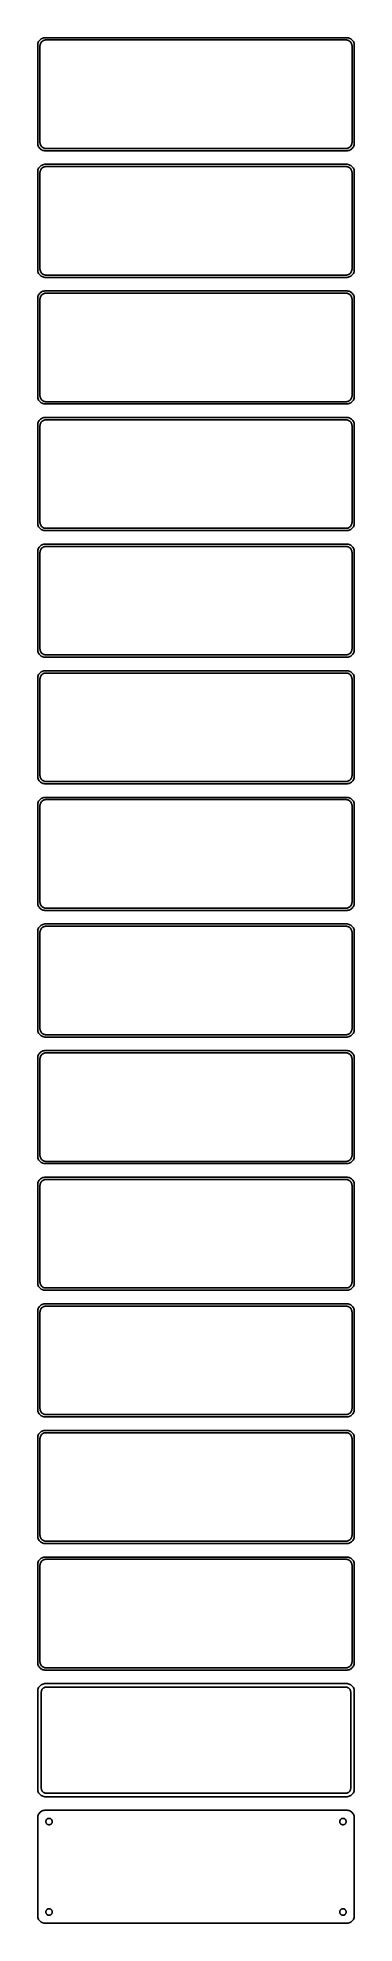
# Model space of a CAD drawing. Header units: metres. Extents: x -105 to 105, y 1223 to 2473.
import ezdxf

# ---------------------------------------------------------------- set-up
doc = ezdxf.new("R2010")
doc.units = ezdxf.units.M

msp = doc.modelspace()

# ---------------------------------------------------------------- linework, layer by layer
for p, q in [((-104.961, 2469.13), (-105, 2468.5)), ((-105, 2468.5), (-105, 2403.5)), ((-104.843, 2469.74), (-104.961, 2469.13)), ((-104.649, 2470.34), (-104.843, 2469.74)), ((-104.382, 2470.91), (-104.649, 2470.34)), ((-104.045, 2471.44), (-104.382, 2470.91)), ((-103.645, 2471.92), (-104.045, 2471.44)), ((-103.187, 2472.35), (-103.645, 2471.92)), ((-103.5, 2468), (-103.468, 2468.5)), ((-103.5, 2404), (-103.5, 2468)), ((-103.468, 2468.5), (-103.374, 2468.99)), ((-103.374, 2468.99), (-103.219, 2469.47)), ((-103.219, 2469.47), (-103.005, 2469.93)), ((-102.679, 2472.72), (-103.187, 2472.35)), ((-103.005, 2469.93), (-102.736, 2470.35)), ((-102.736, 2470.35), (-102.416, 2470.74)), ((-102.129, 2473.02), (-102.679, 2472.72)), ((-102.416, 2470.74), (-102.05, 2471.08)), ((-101.545, 2473.26), (-102.129, 2473.02)), ((-102.05, 2471.08), (-101.643, 2471.38)), ((-101.643, 2471.38), (-101.203, 2471.62)), ((-100.937, 2473.41), (-101.545, 2473.26)), ((-101.203, 2471.62), (-100.736, 2471.8)), ((-100.314, 2473.49), (-100.937, 2473.41)), ((-100.736, 2471.8), (-100.25, 2471.93)), ((100.314, 2473.49), (-100.314, 2473.49)), ((-100.25, 2471.93), (-99.7512, 2471.99)), ((-99.7512, 2471.99), (99.7512, 2471.99)), ((99.7512, 2471.99), (100.25, 2471.93)), ((100.25, 2471.93), (100.736, 2471.8)), ((100.937, 2473.41), (100.314, 2473.49)), ((100.736, 2471.8), (101.203, 2471.62)), ((101.545, 2473.26), (100.937, 2473.41)), ((101.203, 2471.62), (101.643, 2471.38)), ((102.129, 2473.02), (101.545, 2473.26)), ((101.643, 2471.38), (102.05, 2471.08)), ((102.05, 2471.08), (102.416, 2470.74)), ((102.679, 2472.72), (102.129, 2473.02)), ((102.416, 2470.74), (102.736, 2470.35)), ((103.187, 2472.35), (102.679, 2472.72)), ((102.736, 2470.35), (103.005, 2469.93)), ((103.005, 2469.93), (103.219, 2469.47)), ((103.645, 2471.92), (103.187, 2472.35)), ((103.219, 2469.47), (103.374, 2468.99)), ((103.374, 2468.99), (103.468, 2468.5)), ((103.468, 2468.5), (103.5, 2468)), ((103.5, 2468), (103.5, 2404)), ((104.045, 2471.44), (103.645, 2471.92)), ((104.382, 2470.91), (104.045, 2471.44)), ((104.649, 2470.34), (104.382, 2470.91)), ((104.843, 2469.74), (104.649, 2470.34)), ((104.961, 2469.13), (104.843, 2469.74)), ((105, 2468.5), (104.961, 2469.13)), ((105, 2403.5), (105, 2468.5)), ((-105, 2403.5), (-104.961, 2402.87)), ((-104.961, 2402.87), (-104.843, 2402.26)), ((-104.843, 2402.26), (-104.649, 2401.66)), ((-103.468, 2403.5), (-103.5, 2404)), ((-103.374, 2403.01), (-103.468, 2403.5)), ((-103.219, 2402.53), (-103.374, 2403.01)), ((-103.005, 2402.07), (-103.219, 2402.53)), ((-102.736, 2401.65), (-103.005, 2402.07)), ((103.005, 2402.07), (102.736, 2401.65)), ((103.219, 2402.53), (103.005, 2402.07)), ((103.374, 2403.01), (103.219, 2402.53)), ((103.468, 2403.5), (103.374, 2403.01)), ((103.5, 2404), (103.468, 2403.5)), ((104.649, 2401.66), (104.843, 2402.26)), ((104.843, 2402.26), (104.961, 2402.87)), ((104.961, 2402.87), (105, 2403.5)), ((-104.649, 2401.66), (-104.382, 2401.09)), ((-104.382, 2401.09), (-104.045, 2400.56)), ((-104.045, 2400.56), (-103.645, 2400.08)), ((-103.645, 2400.08), (-103.187, 2399.65)), ((-103.187, 2399.65), (-102.679, 2399.28)), ((-102.416, 2401.26), (-102.736, 2401.65)), ((-102.679, 2399.28), (-102.129, 2398.98)), ((-102.05, 2400.92), (-102.416, 2401.26)), ((-102.129, 2398.98), (-101.545, 2398.74)), ((-101.643, 2400.62), (-102.05, 2400.92)), ((-101.203, 2400.38), (-101.643, 2400.62)), ((-101.545, 2398.74), (-100.937, 2398.59)), ((-100.937, 2389.41), (-101.545, 2389.26)), ((-100.736, 2400.2), (-101.203, 2400.38)), ((-100.937, 2398.59), (-100.314, 2398.51)), ((-100.314, 2389.49), (-100.937, 2389.41)), ((-100.25, 2400.07), (-100.736, 2400.2)), ((-100.314, 2398.51), (100.314, 2398.51)), ((100.314, 2389.49), (-100.314, 2389.49)), ((-99.7512, 2400.01), (-100.25, 2400.07)), ((99.7512, 2400.01), (-99.7512, 2400.01)), ((100.25, 2400.07), (99.7512, 2400.01)), ((100.736, 2400.2), (100.25, 2400.07)), ((100.314, 2398.51), (100.937, 2398.59)), ((100.937, 2389.41), (100.314, 2389.49)), ((101.203, 2400.38), (100.736, 2400.2)), ((100.937, 2398.59), (101.545, 2398.74)), ((101.545, 2389.26), (100.937, 2389.41)), ((101.643, 2400.62), (101.203, 2400.38)), ((101.545, 2398.74), (102.129, 2398.98)), ((102.05, 2400.92), (101.643, 2400.62)), ((102.416, 2401.26), (102.05, 2400.92)), ((102.129, 2398.98), (102.679, 2399.28)), ((102.736, 2401.65), (102.416, 2401.26)), ((102.679, 2399.28), (103.187, 2399.65)), ((103.187, 2399.65), (103.645, 2400.08)), ((103.645, 2400.08), (104.045, 2400.56)), ((104.045, 2400.56), (104.382, 2401.09)), ((104.382, 2401.09), (104.649, 2401.66)), ((-104.961, 2385.13), (-105, 2384.5)), ((-105, 2384.5), (-105, 2319.5)), ((-104.843, 2385.74), (-104.961, 2385.13)), ((-104.649, 2386.34), (-104.843, 2385.74)), ((-104.382, 2386.91), (-104.649, 2386.34)), ((-104.045, 2387.44), (-104.382, 2386.91)), ((-103.645, 2387.92), (-104.045, 2387.44)), ((-103.187, 2388.35), (-103.645, 2387.92)), ((-103.5, 2384), (-103.468, 2384.5)), ((-103.5, 2320), (-103.5, 2384)), ((-103.468, 2384.5), (-103.374, 2384.99)), ((-103.374, 2384.99), (-103.219, 2385.47)), ((-103.219, 2385.47), (-103.005, 2385.93)), ((-102.679, 2388.72), (-103.187, 2388.35)), ((-103.005, 2385.93), (-102.736, 2386.35)), ((-102.736, 2386.35), (-102.416, 2386.74)), ((-102.129, 2389.02), (-102.679, 2388.72)), ((-102.416, 2386.74), (-102.05, 2387.08)), ((-101.545, 2389.26), (-102.129, 2389.02)), ((-102.05, 2387.08), (-101.643, 2387.38)), ((-101.643, 2387.38), (-101.203, 2387.62)), ((-101.203, 2387.62), (-100.736, 2387.8)), ((-100.736, 2387.8), (-100.25, 2387.93)), ((-100.25, 2387.93), (-99.7512, 2387.99)), ((-99.7512, 2387.99), (99.7512, 2387.99)), ((99.7512, 2387.99), (100.25, 2387.93)), ((100.25, 2387.93), (100.736, 2387.8)), ((100.736, 2387.8), (101.203, 2387.62)), ((101.203, 2387.62), (101.643, 2387.38)), ((102.129, 2389.02), (101.545, 2389.26)), ((101.643, 2387.38), (102.05, 2387.08)), ((102.05, 2387.08), (102.416, 2386.74)), ((102.679, 2388.72), (102.129, 2389.02)), ((102.416, 2386.74), (102.736, 2386.35)), ((103.187, 2388.35), (102.679, 2388.72)), ((102.736, 2386.35), (103.005, 2385.93)), ((103.005, 2385.93), (103.219, 2385.47)), ((103.645, 2387.92), (103.187, 2388.35)), ((103.219, 2385.47), (103.374, 2384.99)), ((103.374, 2384.99), (103.468, 2384.5)), ((103.468, 2384.5), (103.5, 2384)), ((103.5, 2384), (103.5, 2320)), ((104.045, 2387.44), (103.645, 2387.92)), ((104.382, 2386.91), (104.045, 2387.44)), ((104.649, 2386.34), (104.382, 2386.91)), ((104.843, 2385.74), (104.649, 2386.34)), ((104.961, 2385.13), (104.843, 2385.74)), ((105, 2384.5), (104.961, 2385.13)), ((105, 2319.5), (105, 2384.5)), ((-105, 2319.5), (-104.961, 2318.87)), ((-104.961, 2318.87), (-104.843, 2318.26)), ((-104.843, 2318.26), (-104.649, 2317.66)), ((-104.649, 2317.66), (-104.382, 2317.09)), ((-104.382, 2317.09), (-104.045, 2316.56)), ((-104.045, 2316.56), (-103.645, 2316.08)), ((-103.645, 2316.08), (-103.187, 2315.65)), ((-103.468, 2319.5), (-103.5, 2320)), ((-103.374, 2319.01), (-103.468, 2319.5)), ((-103.219, 2318.53), (-103.374, 2319.01)), ((-103.005, 2318.07), (-103.219, 2318.53)), ((-103.187, 2315.65), (-102.679, 2315.28)), ((-102.736, 2317.65), (-103.005, 2318.07)), ((-102.416, 2317.26), (-102.736, 2317.65)), ((-102.679, 2315.28), (-102.129, 2314.98)), ((-102.05, 2316.92), (-102.416, 2317.26)), ((-102.129, 2314.98), (-101.545, 2314.74)), ((-101.643, 2316.62), (-102.05, 2316.92)), ((-101.203, 2316.38), (-101.643, 2316.62)), ((-101.545, 2314.74), (-100.937, 2314.59)), ((-100.736, 2316.2), (-101.203, 2316.38)), ((-100.937, 2314.59), (-100.314, 2314.51)), ((-100.25, 2316.07), (-100.736, 2316.2)), ((-100.314, 2314.51), (100.314, 2314.51)), ((-99.7512, 2316.01), (-100.25, 2316.07)), ((99.7512, 2316.01), (-99.7512, 2316.01)), ((100.25, 2316.07), (99.7512, 2316.01)), ((100.736, 2316.2), (100.25, 2316.07)), ((100.314, 2314.51), (100.937, 2314.59)), ((101.203, 2316.38), (100.736, 2316.2)), ((100.937, 2314.59), (101.545, 2314.74)), ((101.643, 2316.62), (101.203, 2316.38)), ((101.545, 2314.74), (102.129, 2314.98)), ((102.05, 2316.92), (101.643, 2316.62)), ((102.416, 2317.26), (102.05, 2316.92)), ((102.129, 2314.98), (102.679, 2315.28)), ((102.736, 2317.65), (102.416, 2317.26)), ((102.679, 2315.28), (103.187, 2315.65)), ((103.005, 2318.07), (102.736, 2317.65)), ((103.219, 2318.53), (103.005, 2318.07)), ((103.187, 2315.65), (103.645, 2316.08)), ((103.374, 2319.01), (103.219, 2318.53)), ((103.468, 2319.5), (103.374, 2319.01)), ((103.5, 2320), (103.468, 2319.5)), ((103.645, 2316.08), (104.045, 2316.56)), ((104.045, 2316.56), (104.382, 2317.09)), ((104.382, 2317.09), (104.649, 2317.66)), ((104.649, 2317.66), (104.843, 2318.26)), ((104.843, 2318.26), (104.961, 2318.87)), ((104.961, 2318.87), (105, 2319.5)), ((-104.649, 2302.34), (-104.843, 2301.74)), ((-104.382, 2302.91), (-104.649, 2302.34)), ((-104.045, 2303.44), (-104.382, 2302.91)), ((-103.645, 2303.92), (-104.045, 2303.44)), ((-103.187, 2304.35), (-103.645, 2303.92)), ((-103.219, 2301.47), (-103.005, 2301.93)), ((-102.679, 2304.72), (-103.187, 2304.35)), ((-103.005, 2301.93), (-102.736, 2302.35)), ((-102.736, 2302.35), (-102.416, 2302.74)), ((-102.129, 2305.02), (-102.679, 2304.72)), ((-102.416, 2302.74), (-102.05, 2303.08)), ((-101.545, 2305.26), (-102.129, 2305.02)), ((-102.05, 2303.08), (-101.643, 2303.38)), ((-101.643, 2303.38), (-101.203, 2303.62)), ((-100.937, 2305.41), (-101.545, 2305.26)), ((-101.203, 2303.62), (-100.736, 2303.8)), ((-100.314, 2305.49), (-100.937, 2305.41)), ((-100.736, 2303.8), (-100.25, 2303.93)), ((100.314, 2305.49), (-100.314, 2305.49)), ((-100.25, 2303.93), (-99.7512, 2303.99)), ((-99.7512, 2303.99), (99.7512, 2303.99)), ((99.7512, 2303.99), (100.25, 2303.93)), ((100.25, 2303.93), (100.736, 2303.8)), ((100.937, 2305.41), (100.314, 2305.49)), ((100.736, 2303.8), (101.203, 2303.62)), ((101.545, 2305.26), (100.937, 2305.41)), ((101.203, 2303.62), (101.643, 2303.38)), ((102.129, 2305.02), (101.545, 2305.26)), ((101.643, 2303.38), (102.05, 2303.08)), ((102.05, 2303.08), (102.416, 2302.74)), ((102.679, 2304.72), (102.129, 2305.02)), ((102.416, 2302.74), (102.736, 2302.35)), ((103.187, 2304.35), (102.679, 2304.72)), ((102.736, 2302.35), (103.005, 2301.93)), ((103.005, 2301.93), (103.219, 2301.47)), ((103.645, 2303.92), (103.187, 2304.35)), ((104.045, 2303.44), (103.645, 2303.92)), ((104.382, 2302.91), (104.045, 2303.44)), ((104.649, 2302.34), (104.382, 2302.91)), ((104.843, 2301.74), (104.649, 2302.34)), ((-104.961, 2301.13), (-105, 2300.5)), ((-105, 2300.5), (-105, 2235.5)), ((-104.843, 2301.74), (-104.961, 2301.13)), ((-103.5, 2300), (-103.468, 2300.5)), ((-103.5, 2236), (-103.5, 2300)), ((-103.468, 2300.5), (-103.374, 2300.99)), ((-103.374, 2300.99), (-103.219, 2301.47)), ((103.219, 2301.47), (103.374, 2300.99)), ((103.374, 2300.99), (103.468, 2300.5)), ((103.468, 2300.5), (103.5, 2300)), ((103.5, 2300), (103.5, 2236)), ((104.961, 2301.13), (104.843, 2301.74)), ((105, 2300.5), (104.961, 2301.13)), ((105, 2235.5), (105, 2300.5)), ((-105, 2235.5), (-104.961, 2234.87)), ((-104.961, 2234.87), (-104.843, 2234.26)), ((-104.843, 2234.26), (-104.649, 2233.66)), ((-104.649, 2233.66), (-104.382, 2233.09)), ((-104.382, 2233.09), (-104.045, 2232.56)), ((-104.045, 2232.56), (-103.645, 2232.08)), ((-103.645, 2232.08), (-103.187, 2231.65)), ((-103.468, 2235.5), (-103.5, 2236)), ((-103.374, 2235.01), (-103.468, 2235.5)), ((-103.219, 2234.53), (-103.374, 2235.01)), ((-103.005, 2234.07), (-103.219, 2234.53)), ((-103.187, 2231.65), (-102.679, 2231.28)), ((-102.736, 2233.65), (-103.005, 2234.07)), ((-102.416, 2233.26), (-102.736, 2233.65)), ((-102.679, 2231.28), (-102.129, 2230.98)), ((-102.05, 2232.92), (-102.416, 2233.26)), ((-102.129, 2230.98), (-101.545, 2230.74)), ((-101.643, 2232.62), (-102.05, 2232.92)), ((-101.203, 2232.38), (-101.643, 2232.62)), ((-101.545, 2230.74), (-100.937, 2230.59)), ((-100.736, 2232.2), (-101.203, 2232.38)), ((-100.937, 2230.59), (-100.314, 2230.51)), ((-100.25, 2232.07), (-100.736, 2232.2)), ((-100.314, 2230.51), (100.314, 2230.51)), ((-99.7512, 2232.01), (-100.25, 2232.07)), ((99.7512, 2232.01), (-99.7512, 2232.01)), ((100.25, 2232.07), (99.7512, 2232.01)), ((100.736, 2232.2), (100.25, 2232.07)), ((100.314, 2230.51), (100.937, 2230.59)), ((101.203, 2232.38), (100.736, 2232.2)), ((100.937, 2230.59), (101.545, 2230.74)), ((101.643, 2232.62), (101.203, 2232.38)), ((101.545, 2230.74), (102.129, 2230.98)), ((102.05, 2232.92), (101.643, 2232.62)), ((102.416, 2233.26), (102.05, 2232.92)), ((102.129, 2230.98), (102.679, 2231.28)), ((102.736, 2233.65), (102.416, 2233.26)), ((102.679, 2231.28), (103.187, 2231.65)), ((103.005, 2234.07), (102.736, 2233.65)), ((103.219, 2234.53), (103.005, 2234.07)), ((103.187, 2231.65), (103.645, 2232.08)), ((103.374, 2235.01), (103.219, 2234.53)), ((103.468, 2235.5), (103.374, 2235.01)), ((103.5, 2236), (103.468, 2235.5)), ((103.645, 2232.08), (104.045, 2232.56)), ((104.045, 2232.56), (104.382, 2233.09)), ((104.382, 2233.09), (104.649, 2233.66)), ((104.649, 2233.66), (104.843, 2234.26)), ((104.843, 2234.26), (104.961, 2234.87)), ((104.961, 2234.87), (105, 2235.5)), ((-104.961, 2217.13), (-105, 2216.5)), ((-105, 2216.5), (-105, 2151.5)), ((-104.843, 2217.74), (-104.961, 2217.13)), ((-104.649, 2218.34), (-104.843, 2217.74)), ((-104.382, 2218.91), (-104.649, 2218.34)), ((-104.045, 2219.44), (-104.382, 2218.91)), ((-103.645, 2219.92), (-104.045, 2219.44)), ((-103.187, 2220.35), (-103.645, 2219.92)), ((-103.5, 2216), (-103.468, 2216.5)), ((-103.5, 2152), (-103.5, 2216)), ((-103.468, 2216.5), (-103.374, 2216.99)), ((-103.374, 2216.99), (-103.219, 2217.47)), ((-103.219, 2217.47), (-103.005, 2217.93)), ((-102.679, 2220.72), (-103.187, 2220.35)), ((-103.005, 2217.93), (-102.736, 2218.35)), ((-102.736, 2218.35), (-102.416, 2218.74)), ((-102.129, 2221.02), (-102.679, 2220.72)), ((-102.416, 2218.74), (-102.05, 2219.08)), ((-101.545, 2221.26), (-102.129, 2221.02)), ((-102.05, 2219.08), (-101.643, 2219.38)), ((-101.643, 2219.38), (-101.203, 2219.62)), ((-100.937, 2221.41), (-101.545, 2221.26)), ((-101.203, 2219.62), (-100.736, 2219.8)), ((-100.314, 2221.49), (-100.937, 2221.41)), ((-100.736, 2219.8), (-100.25, 2219.93)), ((100.314, 2221.49), (-100.314, 2221.49)), ((-100.25, 2219.93), (-99.7512, 2219.99)), ((-99.7512, 2219.99), (99.7512, 2219.99)), ((99.7512, 2219.99), (100.25, 2219.93)), ((100.25, 2219.93), (100.736, 2219.8)), ((100.937, 2221.41), (100.314, 2221.49)), ((100.736, 2219.8), (101.203, 2219.62)), ((101.545, 2221.26), (100.937, 2221.41)), ((101.203, 2219.62), (101.643, 2219.38)), ((102.129, 2221.02), (101.545, 2221.26)), ((101.643, 2219.38), (102.05, 2219.08)), ((102.05, 2219.08), (102.416, 2218.74)), ((102.679, 2220.72), (102.129, 2221.02)), ((102.416, 2218.74), (102.736, 2218.35)), ((103.187, 2220.35), (102.679, 2220.72)), ((102.736, 2218.35), (103.005, 2217.93)), ((103.005, 2217.93), (103.219, 2217.47)), ((103.645, 2219.92), (103.187, 2220.35)), ((103.219, 2217.47), (103.374, 2216.99)), ((103.374, 2216.99), (103.468, 2216.5)), ((103.468, 2216.5), (103.5, 2216)), ((103.5, 2216), (103.5, 2152)), ((104.045, 2219.44), (103.645, 2219.92)), ((104.382, 2218.91), (104.045, 2219.44)), ((104.649, 2218.34), (104.382, 2218.91)), ((104.843, 2217.74), (104.649, 2218.34)), ((104.961, 2217.13), (104.843, 2217.74)), ((105, 2216.5), (104.961, 2217.13)), ((105, 2151.5), (105, 2216.5)), ((-103.468, 2151.5), (-103.5, 2152)), ((103.5, 2152), (103.468, 2151.5)), ((-105, 2151.5), (-104.961, 2150.87)), ((-104.961, 2150.87), (-104.843, 2150.26)), ((-104.843, 2150.26), (-104.649, 2149.66)), ((-104.649, 2149.66), (-104.382, 2149.09)), ((-104.382, 2149.09), (-104.045, 2148.56)), ((-104.045, 2148.56), (-103.645, 2148.08)), ((-103.645, 2148.08), (-103.187, 2147.65)), ((-103.374, 2151.01), (-103.468, 2151.5)), ((-103.219, 2150.53), (-103.374, 2151.01)), ((-103.005, 2150.07), (-103.219, 2150.53)), ((-103.187, 2147.65), (-102.679, 2147.28)), ((-102.736, 2149.65), (-103.005, 2150.07)), ((-102.416, 2149.26), (-102.736, 2149.65)), ((-102.679, 2147.28), (-102.129, 2146.98)), ((-102.05, 2148.92), (-102.416, 2149.26)), ((-102.129, 2146.98), (-101.545, 2146.74)), ((-101.643, 2148.62), (-102.05, 2148.92)), ((-101.203, 2148.38), (-101.643, 2148.62)), ((-101.545, 2146.74), (-100.937, 2146.59)), ((-100.736, 2148.2), (-101.203, 2148.38)), ((-100.937, 2146.59), (-100.314, 2146.51)), ((-100.25, 2148.07), (-100.736, 2148.2)), ((-100.314, 2146.51), (100.314, 2146.51)), ((-99.7512, 2148.01), (-100.25, 2148.07)), ((99.7512, 2148.01), (-99.7512, 2148.01)), ((100.25, 2148.07), (99.7512, 2148.01)), ((100.736, 2148.2), (100.25, 2148.07)), ((100.314, 2146.51), (100.937, 2146.59)), ((101.203, 2148.38), (100.736, 2148.2)), ((100.937, 2146.59), (101.545, 2146.74)), ((101.643, 2148.62), (101.203, 2148.38)), ((101.545, 2146.74), (102.129, 2146.98)), ((102.05, 2148.92), (101.643, 2148.62)), ((102.416, 2149.26), (102.05, 2148.92)), ((102.129, 2146.98), (102.679, 2147.28)), ((102.736, 2149.65), (102.416, 2149.26)), ((102.679, 2147.28), (103.187, 2147.65)), ((103.005, 2150.07), (102.736, 2149.65)), ((103.219, 2150.53), (103.005, 2150.07)), ((103.187, 2147.65), (103.645, 2148.08)), ((103.374, 2151.01), (103.219, 2150.53)), ((103.468, 2151.5), (103.374, 2151.01)), ((103.645, 2148.08), (104.045, 2148.56)), ((104.045, 2148.56), (104.382, 2149.09)), ((104.382, 2149.09), (104.649, 2149.66)), ((104.649, 2149.66), (104.843, 2150.26)), ((104.843, 2150.26), (104.961, 2150.87)), ((104.961, 2150.87), (105, 2151.5)), ((-104.961, 2133.13), (-105, 2132.5)), ((-105, 2132.5), (-105, 2067.5)), ((-104.843, 2133.74), (-104.961, 2133.13)), ((-104.649, 2134.34), (-104.843, 2133.74)), ((-104.382, 2134.91), (-104.649, 2134.34)), ((-104.045, 2135.44), (-104.382, 2134.91)), ((-103.645, 2135.92), (-104.045, 2135.44)), ((-103.187, 2136.35), (-103.645, 2135.92)), ((-103.5, 2132), (-103.468, 2132.5)), ((-103.5, 2068), (-103.5, 2132)), ((-103.468, 2132.5), (-103.374, 2132.99)), ((-103.374, 2132.99), (-103.219, 2133.47)), ((-103.219, 2133.47), (-103.005, 2133.93)), ((-102.679, 2136.72), (-103.187, 2136.35)), ((-103.005, 2133.93), (-102.736, 2134.35)), ((-102.736, 2134.35), (-102.416, 2134.74)), ((-102.129, 2137.02), (-102.679, 2136.72)), ((-102.416, 2134.74), (-102.05, 2135.08)), ((-101.545, 2137.26), (-102.129, 2137.02)), ((-102.05, 2135.08), (-101.643, 2135.38)), ((-101.643, 2135.38), (-101.203, 2135.62)), ((-100.937, 2137.41), (-101.545, 2137.26)), ((-101.203, 2135.62), (-100.736, 2135.8)), ((-100.314, 2137.49), (-100.937, 2137.41)), ((-100.736, 2135.8), (-100.25, 2135.93)), ((100.314, 2137.49), (-100.314, 2137.49)), ((-100.25, 2135.93), (-99.7512, 2135.99)), ((-99.7512, 2135.99), (99.7512, 2135.99)), ((99.7512, 2135.99), (100.25, 2135.93)), ((100.25, 2135.93), (100.736, 2135.8)), ((100.937, 2137.41), (100.314, 2137.49)), ((100.736, 2135.8), (101.203, 2135.62)), ((101.545, 2137.26), (100.937, 2137.41)), ((101.203, 2135.62), (101.643, 2135.38)), ((102.129, 2137.02), (101.545, 2137.26)), ((101.643, 2135.38), (102.05, 2135.08)), ((102.05, 2135.08), (102.416, 2134.74)), ((102.679, 2136.72), (102.129, 2137.02)), ((102.416, 2134.74), (102.736, 2134.35)), ((103.187, 2136.35), (102.679, 2136.72)), ((102.736, 2134.35), (103.005, 2133.93)), ((103.005, 2133.93), (103.219, 2133.47)), ((103.645, 2135.92), (103.187, 2136.35)), ((103.219, 2133.47), (103.374, 2132.99)), ((103.374, 2132.99), (103.468, 2132.5)), ((103.468, 2132.5), (103.5, 2132)), ((103.5, 2132), (103.5, 2068)), ((104.045, 2135.44), (103.645, 2135.92)), ((104.382, 2134.91), (104.045, 2135.44)), ((104.649, 2134.34), (104.382, 2134.91)), ((104.843, 2133.74), (104.649, 2134.34)), ((104.961, 2133.13), (104.843, 2133.74)), ((105, 2132.5), (104.961, 2133.13)), ((105, 2067.5), (105, 2132.5)), ((-105, 2067.5), (-104.961, 2066.87)), ((-104.961, 2066.87), (-104.843, 2066.26)), ((-104.843, 2066.26), (-104.649, 2065.66)), ((-104.649, 2065.66), (-104.382, 2065.09)), ((-104.382, 2065.09), (-104.045, 2064.56)), ((-104.045, 2064.56), (-103.645, 2064.08)), ((-103.468, 2067.5), (-103.5, 2068)), ((-103.374, 2067.01), (-103.468, 2067.5)), ((-103.219, 2066.53), (-103.374, 2067.01)), ((-103.005, 2066.07), (-103.219, 2066.53)), ((-102.736, 2065.65), (-103.005, 2066.07)), ((-102.416, 2065.26), (-102.736, 2065.65)), ((-102.05, 2064.92), (-102.416, 2065.26)), ((-101.643, 2064.62), (-102.05, 2064.92)), ((-101.203, 2064.38), (-101.643, 2064.62)), ((-100.736, 2064.2), (-101.203, 2064.38)), ((-100.25, 2064.07), (-100.736, 2064.2)), ((100.736, 2064.2), (100.25, 2064.07)), ((101.203, 2064.38), (100.736, 2064.2)), ((101.643, 2064.62), (101.203, 2064.38)), ((102.05, 2064.92), (101.643, 2064.62)), ((102.416, 2065.26), (102.05, 2064.92)), ((102.736, 2065.65), (102.416, 2065.26)), ((103.005, 2066.07), (102.736, 2065.65)), ((103.219, 2066.53), (103.005, 2066.07)), ((103.374, 2067.01), (103.219, 2066.53)), ((103.468, 2067.5), (103.374, 2067.01)), ((103.5, 2068), (103.468, 2067.5)), ((103.645, 2064.08), (104.045, 2064.56)), ((104.045, 2064.56), (104.382, 2065.09)), ((104.382, 2065.09), (104.649, 2065.66)), ((104.649, 2065.66), (104.843, 2066.26)), ((104.843, 2066.26), (104.961, 2066.87)), ((104.961, 2066.87), (105, 2067.5)), ((-103.645, 2051.92), (-104.045, 2051.44)), ((-103.645, 2064.08), (-103.187, 2063.65)), ((-103.187, 2052.35), (-103.645, 2051.92)), ((-103.187, 2063.65), (-102.679, 2063.28)), ((-102.679, 2052.72), (-103.187, 2052.35)), ((-102.679, 2063.28), (-102.129, 2062.98)), ((-102.129, 2053.02), (-102.679, 2052.72)), ((-102.129, 2062.98), (-101.545, 2062.74)), ((-101.545, 2053.26), (-102.129, 2053.02)), ((-101.643, 2051.38), (-101.203, 2051.62)), ((-101.545, 2062.74), (-100.937, 2062.59)), ((-100.937, 2053.41), (-101.545, 2053.26)), ((-101.203, 2051.62), (-100.736, 2051.8)), ((-100.937, 2062.59), (-100.314, 2062.51)), ((-100.314, 2053.49), (-100.937, 2053.41)), ((-100.736, 2051.8), (-100.25, 2051.93)), ((-100.314, 2062.51), (100.314, 2062.51)), ((100.314, 2053.49), (-100.314, 2053.49)), ((-99.7512, 2064.01), (-100.25, 2064.07)), ((-100.25, 2051.93), (-99.7512, 2051.99)), ((99.7512, 2064.01), (-99.7512, 2064.01)), ((-99.7512, 2051.99), (99.7512, 2051.99)), ((100.25, 2064.07), (99.7512, 2064.01)), ((99.7512, 2051.99), (100.25, 2051.93)), ((100.25, 2051.93), (100.736, 2051.8)), ((100.314, 2062.51), (100.937, 2062.59)), ((100.937, 2053.41), (100.314, 2053.49)), ((100.736, 2051.8), (101.203, 2051.62)), ((100.937, 2062.59), (101.545, 2062.74)), ((101.545, 2053.26), (100.937, 2053.41)), ((101.203, 2051.62), (101.643, 2051.38)), ((101.545, 2062.74), (102.129, 2062.98)), ((102.129, 2053.02), (101.545, 2053.26)), ((102.129, 2062.98), (102.679, 2063.28)), ((102.679, 2052.72), (102.129, 2053.02)), ((102.679, 2063.28), (103.187, 2063.65)), ((103.187, 2052.35), (102.679, 2052.72)), ((103.187, 2063.65), (103.645, 2064.08)), ((103.645, 2051.92), (103.187, 2052.35)), ((104.045, 2051.44), (103.645, 2051.92)), ((-104.961, 2049.13), (-105, 2048.5)), ((-105, 2048.5), (-105, 1983.5)), ((-104.843, 2049.74), (-104.961, 2049.13)), ((-104.649, 2050.34), (-104.843, 2049.74)), ((-104.382, 2050.91), (-104.649, 2050.34)), ((-104.045, 2051.44), (-104.382, 2050.91)), ((-103.5, 2048), (-103.468, 2048.5)), ((-103.5, 1984), (-103.5, 2048)), ((-103.468, 2048.5), (-103.374, 2048.99)), ((-103.374, 2048.99), (-103.219, 2049.47)), ((-103.219, 2049.47), (-103.005, 2049.93)), ((-103.005, 2049.93), (-102.736, 2050.35)), ((-102.736, 2050.35), (-102.416, 2050.74)), ((-102.416, 2050.74), (-102.05, 2051.08)), ((-102.05, 2051.08), (-101.643, 2051.38)), ((101.643, 2051.38), (102.05, 2051.08)), ((102.05, 2051.08), (102.416, 2050.74)), ((102.416, 2050.74), (102.736, 2050.35)), ((102.736, 2050.35), (103.005, 2049.93)), ((103.005, 2049.93), (103.219, 2049.47)), ((103.219, 2049.47), (103.374, 2048.99)), ((103.374, 2048.99), (103.468, 2048.5)), ((103.468, 2048.5), (103.5, 2048)), ((103.5, 2048), (103.5, 1984)), ((104.382, 2050.91), (104.045, 2051.44)), ((104.649, 2050.34), (104.382, 2050.91)), ((104.843, 2049.74), (104.649, 2050.34)), ((104.961, 2049.13), (104.843, 2049.74)), ((105, 2048.5), (104.961, 2049.13)), ((105, 1983.5), (105, 2048.5)), ((-105, 1983.5), (-104.961, 1982.87)), ((-104.961, 1982.87), (-104.843, 1982.26)), ((-104.843, 1982.26), (-104.649, 1981.66)), ((-104.649, 1981.66), (-104.382, 1981.09)), ((-104.382, 1981.09), (-104.045, 1980.56)), ((-104.045, 1980.56), (-103.645, 1980.08)), ((-103.645, 1980.08), (-103.187, 1979.65)), ((-103.468, 1983.5), (-103.5, 1984)), ((-103.374, 1983.01), (-103.468, 1983.5)), ((-103.219, 1982.53), (-103.374, 1983.01)), ((-103.005, 1982.07), (-103.219, 1982.53)), ((-103.187, 1979.65), (-102.679, 1979.28)), ((-102.736, 1981.65), (-103.005, 1982.07)), ((-102.416, 1981.26), (-102.736, 1981.65)), ((-102.679, 1979.28), (-102.129, 1978.98)), ((-102.05, 1980.92), (-102.416, 1981.26)), ((-102.129, 1978.98), (-101.545, 1978.74)), ((-101.643, 1980.62), (-102.05, 1980.92)), ((-101.203, 1980.38), (-101.643, 1980.62)), ((-101.545, 1978.74), (-100.937, 1978.59)), ((-100.736, 1980.2), (-101.203, 1980.38)), ((-100.937, 1978.59), (-100.314, 1978.51)), ((-100.25, 1980.07), (-100.736, 1980.2)), ((-100.314, 1978.51), (100.314, 1978.51)), ((-99.7512, 1980.01), (-100.25, 1980.07)), ((99.7512, 1980.01), (-99.7512, 1980.01)), ((100.25, 1980.07), (99.7512, 1980.01)), ((100.736, 1980.2), (100.25, 1980.07)), ((100.314, 1978.51), (100.937, 1978.59)), ((101.203, 1980.38), (100.736, 1980.2)), ((100.937, 1978.59), (101.545, 1978.74)), ((101.643, 1980.62), (101.203, 1980.38)), ((101.545, 1978.74), (102.129, 1978.98)), ((102.05, 1980.92), (101.643, 1980.62)), ((102.416, 1981.26), (102.05, 1980.92)), ((102.129, 1978.98), (102.679, 1979.28)), ((102.736, 1981.65), (102.416, 1981.26)), ((102.679, 1979.28), (103.187, 1979.65)), ((103.005, 1982.07), (102.736, 1981.65)), ((103.219, 1982.53), (103.005, 1982.07)), ((103.187, 1979.65), (103.645, 1980.08)), ((103.374, 1983.01), (103.219, 1982.53)), ((103.468, 1983.5), (103.374, 1983.01)), ((103.5, 1984), (103.468, 1983.5)), ((103.645, 1980.08), (104.045, 1980.56)), ((104.045, 1980.56), (104.382, 1981.09)), ((104.382, 1981.09), (104.649, 1981.66)), ((104.649, 1981.66), (104.843, 1982.26)), ((104.843, 1982.26), (104.961, 1982.87)), ((104.961, 1982.87), (105, 1983.5)), ((-104.961, 1965.13), (-105, 1964.5)), ((-105, 1964.5), (-105, 1899.5)), ((-104.843, 1965.74), (-104.961, 1965.13)), ((-104.649, 1966.34), (-104.843, 1965.74)), ((-104.382, 1966.91), (-104.649, 1966.34)), ((-104.045, 1967.44), (-104.382, 1966.91)), ((-103.645, 1967.92), (-104.045, 1967.44)), ((-103.187, 1968.35), (-103.645, 1967.92)), ((-103.5, 1964), (-103.468, 1964.5)), ((-103.468, 1964.5), (-103.374, 1964.99)), ((-103.374, 1964.99), (-103.219, 1965.47)), ((-103.219, 1965.47), (-103.005, 1965.93)), ((-102.679, 1968.72), (-103.187, 1968.35)), ((-103.005, 1965.93), (-102.736, 1966.35)), ((-102.736, 1966.35), (-102.416, 1966.74)), ((-102.129, 1969.02), (-102.679, 1968.72)), ((-102.416, 1966.74), (-102.05, 1967.08)), ((-101.545, 1969.26), (-102.129, 1969.02)), ((-102.05, 1967.08), (-101.643, 1967.38)), ((-101.643, 1967.38), (-101.203, 1967.62)), ((-100.937, 1969.41), (-101.545, 1969.26)), ((-101.203, 1967.62), (-100.736, 1967.8)), ((-100.314, 1969.49), (-100.937, 1969.41)), ((-100.736, 1967.8), (-100.25, 1967.93)), ((100.314, 1969.49), (-100.314, 1969.49)), ((-100.25, 1967.93), (-99.7512, 1967.99)), ((-99.7512, 1967.99), (99.7512, 1967.99)), ((99.7512, 1967.99), (100.25, 1967.93)), ((100.25, 1967.93), (100.736, 1967.8)), ((100.937, 1969.41), (100.314, 1969.49)), ((100.736, 1967.8), (101.203, 1967.62)), ((101.545, 1969.26), (100.937, 1969.41)), ((101.203, 1967.62), (101.643, 1967.38)), ((102.129, 1969.02), (101.545, 1969.26)), ((101.643, 1967.38), (102.05, 1967.08)), ((102.05, 1967.08), (102.416, 1966.74)), ((102.679, 1968.72), (102.129, 1969.02)), ((102.416, 1966.74), (102.736, 1966.35)), ((103.187, 1968.35), (102.679, 1968.72)), ((102.736, 1966.35), (103.005, 1965.93)), ((103.005, 1965.93), (103.219, 1965.47)), ((103.645, 1967.92), (103.187, 1968.35)), ((103.219, 1965.47), (103.374, 1964.99)), ((103.374, 1964.99), (103.468, 1964.5)), ((103.468, 1964.5), (103.5, 1964)), ((104.045, 1967.44), (103.645, 1967.92)), ((104.382, 1966.91), (104.045, 1967.44)), ((104.649, 1966.34), (104.382, 1966.91)), ((104.843, 1965.74), (104.649, 1966.34)), ((104.961, 1965.13), (104.843, 1965.74)), ((105, 1964.5), (104.961, 1965.13)), ((105, 1899.5), (105, 1964.5)), ((-103.5, 1900), (-103.5, 1964)), ((103.5, 1964), (103.5, 1900)), ((-105, 1899.5), (-104.961, 1898.87)), ((-104.961, 1898.87), (-104.843, 1898.26)), ((-104.843, 1898.26), (-104.649, 1897.66)), ((-104.649, 1897.66), (-104.382, 1897.09)), ((-104.382, 1897.09), (-104.045, 1896.56)), ((-104.045, 1896.56), (-103.645, 1896.08)), ((-103.645, 1896.08), (-103.187, 1895.65)), ((-103.468, 1899.5), (-103.5, 1900)), ((-103.374, 1899.01), (-103.468, 1899.5)), ((-103.219, 1898.53), (-103.374, 1899.01)), ((-103.005, 1898.07), (-103.219, 1898.53)), ((-103.187, 1895.65), (-102.679, 1895.28)), ((-102.736, 1897.65), (-103.005, 1898.07)), ((-102.416, 1897.26), (-102.736, 1897.65)), ((-102.679, 1895.28), (-102.129, 1894.98)), ((-102.05, 1896.92), (-102.416, 1897.26)), ((-102.129, 1894.98), (-101.545, 1894.74)), ((-101.643, 1896.62), (-102.05, 1896.92)), ((-101.203, 1896.38), (-101.643, 1896.62)), ((-101.545, 1894.74), (-100.937, 1894.59)), ((-100.736, 1896.2), (-101.203, 1896.38)), ((-100.937, 1894.59), (-100.314, 1894.51)), ((-100.25, 1896.07), (-100.736, 1896.2)), ((-100.314, 1894.51), (100.314, 1894.51)), ((-99.7512, 1896.01), (-100.25, 1896.07)), ((99.7512, 1896.01), (-99.7512, 1896.01)), ((100.25, 1896.07), (99.7512, 1896.01)), ((100.736, 1896.2), (100.25, 1896.07)), ((100.314, 1894.51), (100.937, 1894.59)), ((101.203, 1896.38), (100.736, 1896.2)), ((100.937, 1894.59), (101.545, 1894.74)), ((101.643, 1896.62), (101.203, 1896.38)), ((101.545, 1894.74), (102.129, 1894.98)), ((102.05, 1896.92), (101.643, 1896.62)), ((102.416, 1897.26), (102.05, 1896.92)), ((102.129, 1894.98), (102.679, 1895.28)), ((102.736, 1897.65), (102.416, 1897.26)), ((102.679, 1895.28), (103.187, 1895.65)), ((103.005, 1898.07), (102.736, 1897.65)), ((103.219, 1898.53), (103.005, 1898.07)), ((103.187, 1895.65), (103.645, 1896.08)), ((103.374, 1899.01), (103.219, 1898.53)), ((103.468, 1899.5), (103.374, 1899.01)), ((103.5, 1900), (103.468, 1899.5)), ((103.645, 1896.08), (104.045, 1896.56)), ((104.045, 1896.56), (104.382, 1897.09)), ((104.382, 1897.09), (104.649, 1897.66)), ((104.649, 1897.66), (104.843, 1898.26)), ((104.843, 1898.26), (104.961, 1898.87)), ((104.961, 1898.87), (105, 1899.5)), ((-104.961, 1881.13), (-105, 1880.5)), ((-105, 1880.5), (-105, 1815.5)), ((-104.843, 1881.74), (-104.961, 1881.13)), ((-104.649, 1882.34), (-104.843, 1881.74)), ((-104.382, 1882.91), (-104.649, 1882.34)), ((-104.045, 1883.44), (-104.382, 1882.91)), ((-103.645, 1883.92), (-104.045, 1883.44)), ((-103.187, 1884.35), (-103.645, 1883.92)), ((-103.5, 1880), (-103.468, 1880.5)), ((-103.5, 1816), (-103.5, 1880)), ((-103.468, 1880.5), (-103.374, 1880.99)), ((-103.374, 1880.99), (-103.219, 1881.47)), ((-103.219, 1881.47), (-103.005, 1881.93)), ((-102.679, 1884.72), (-103.187, 1884.35)), ((-103.005, 1881.93), (-102.736, 1882.35)), ((-102.736, 1882.35), (-102.416, 1882.74)), ((-102.129, 1885.02), (-102.679, 1884.72)), ((-102.416, 1882.74), (-102.05, 1883.08)), ((-101.545, 1885.26), (-102.129, 1885.02)), ((-102.05, 1883.08), (-101.643, 1883.38)), ((-101.643, 1883.38), (-101.203, 1883.62)), ((-100.937, 1885.41), (-101.545, 1885.26)), ((-101.203, 1883.62), (-100.736, 1883.8)), ((-100.314, 1885.49), (-100.937, 1885.41)), ((-100.736, 1883.8), (-100.25, 1883.93)), ((100.314, 1885.49), (-100.314, 1885.49)), ((-100.25, 1883.93), (-99.7512, 1883.99)), ((-99.7512, 1883.99), (99.7512, 1883.99)), ((99.7512, 1883.99), (100.25, 1883.93)), ((100.25, 1883.93), (100.736, 1883.8)), ((100.937, 1885.41), (100.314, 1885.49)), ((100.736, 1883.8), (101.203, 1883.62)), ((101.545, 1885.26), (100.937, 1885.41)), ((101.203, 1883.62), (101.643, 1883.38)), ((102.129, 1885.02), (101.545, 1885.26)), ((101.643, 1883.38), (102.05, 1883.08)), ((102.05, 1883.08), (102.416, 1882.74)), ((102.679, 1884.72), (102.129, 1885.02)), ((102.416, 1882.74), (102.736, 1882.35)), ((103.187, 1884.35), (102.679, 1884.72)), ((102.736, 1882.35), (103.005, 1881.93)), ((103.005, 1881.93), (103.219, 1881.47)), ((103.645, 1883.92), (103.187, 1884.35)), ((103.219, 1881.47), (103.374, 1880.99)), ((103.374, 1880.99), (103.468, 1880.5)), ((103.468, 1880.5), (103.5, 1880)), ((103.5, 1880), (103.5, 1816)), ((104.045, 1883.44), (103.645, 1883.92)), ((104.382, 1882.91), (104.045, 1883.44)), ((104.649, 1882.34), (104.382, 1882.91)), ((104.843, 1881.74), (104.649, 1882.34)), ((104.961, 1881.13), (104.843, 1881.74)), ((105, 1880.5), (104.961, 1881.13)), ((105, 1815.5), (105, 1880.5)), ((-105, 1815.5), (-104.961, 1814.87)), ((-104.961, 1814.87), (-104.843, 1814.26)), ((-104.843, 1814.26), (-104.649, 1813.66)), ((-103.468, 1815.5), (-103.5, 1816)), ((-103.374, 1815.01), (-103.468, 1815.5)), ((-103.219, 1814.53), (-103.374, 1815.01)), ((-103.005, 1814.07), (-103.219, 1814.53)), ((-102.736, 1813.65), (-103.005, 1814.07)), ((103.005, 1814.07), (102.736, 1813.65)), ((103.219, 1814.53), (103.005, 1814.07)), ((103.374, 1815.01), (103.219, 1814.53)), ((103.468, 1815.5), (103.374, 1815.01)), ((103.5, 1816), (103.468, 1815.5)), ((104.649, 1813.66), (104.843, 1814.26)), ((104.843, 1814.26), (104.961, 1814.87)), ((104.961, 1814.87), (105, 1815.5)), ((-104.649, 1813.66), (-104.382, 1813.09)), ((-104.382, 1813.09), (-104.045, 1812.56)), ((-104.045, 1812.56), (-103.645, 1812.08)), ((-103.645, 1812.08), (-103.187, 1811.65)), ((-103.187, 1811.65), (-102.679, 1811.28)), ((-102.416, 1813.26), (-102.736, 1813.65)), ((-102.679, 1811.28), (-102.129, 1810.98)), ((-102.05, 1812.92), (-102.416, 1813.26)), ((-102.129, 1810.98), (-101.545, 1810.74)), ((-101.643, 1812.62), (-102.05, 1812.92)), ((-101.203, 1812.38), (-101.643, 1812.62)), ((-101.545, 1810.74), (-100.937, 1810.59)), ((-100.736, 1812.2), (-101.203, 1812.38)), ((-100.937, 1810.59), (-100.314, 1810.51)), ((-100.314, 1801.49), (-100.937, 1801.41)), ((-100.25, 1812.07), (-100.736, 1812.2)), ((-100.314, 1810.51), (100.314, 1810.51)), ((100.314, 1801.49), (-100.314, 1801.49)), ((-99.7512, 1812.01), (-100.25, 1812.07)), ((99.7512, 1812.01), (-99.7512, 1812.01)), ((100.25, 1812.07), (99.7512, 1812.01)), ((100.736, 1812.2), (100.25, 1812.07)), ((100.314, 1810.51), (100.937, 1810.59)), ((100.937, 1801.41), (100.314, 1801.49)), ((101.203, 1812.38), (100.736, 1812.2)), ((100.937, 1810.59), (101.545, 1810.74)), ((101.643, 1812.62), (101.203, 1812.38)), ((101.545, 1810.74), (102.129, 1810.98)), ((102.05, 1812.92), (101.643, 1812.62)), ((102.416, 1813.26), (102.05, 1812.92)), ((102.129, 1810.98), (102.679, 1811.28)), ((102.736, 1813.65), (102.416, 1813.26)), ((102.679, 1811.28), (103.187, 1811.65)), ((103.187, 1811.65), (103.645, 1812.08)), ((103.645, 1812.08), (104.045, 1812.56)), ((104.045, 1812.56), (104.382, 1813.09)), ((104.382, 1813.09), (104.649, 1813.66)), ((-104.961, 1797.13), (-105, 1796.5)), ((-105, 1796.5), (-105, 1731.5)), ((-104.843, 1797.74), (-104.961, 1797.13)), ((-104.649, 1798.34), (-104.843, 1797.74)), ((-104.382, 1798.91), (-104.649, 1798.34)), ((-104.045, 1799.44), (-104.382, 1798.91)), ((-103.645, 1799.92), (-104.045, 1799.44)), ((-103.187, 1800.35), (-103.645, 1799.92)), ((-103.5, 1796), (-103.468, 1796.5)), ((-103.5, 1732), (-103.5, 1796)), ((-103.468, 1796.5), (-103.374, 1796.99)), ((-103.374, 1796.99), (-103.219, 1797.47)), ((-103.219, 1797.47), (-103.005, 1797.93)), ((-102.679, 1800.72), (-103.187, 1800.35)), ((-103.005, 1797.93), (-102.736, 1798.35)), ((-102.736, 1798.35), (-102.416, 1798.74)), ((-102.129, 1801.02), (-102.679, 1800.72)), ((-102.416, 1798.74), (-102.05, 1799.08)), ((-101.545, 1801.26), (-102.129, 1801.02)), ((-102.05, 1799.08), (-101.643, 1799.38)), ((-101.643, 1799.38), (-101.203, 1799.62)), ((-100.937, 1801.41), (-101.545, 1801.26)), ((-101.203, 1799.62), (-100.736, 1799.8)), ((-100.736, 1799.8), (-100.25, 1799.93)), ((-100.25, 1799.93), (-99.7512, 1799.99)), ((-99.7512, 1799.99), (99.7512, 1799.99)), ((99.7512, 1799.99), (100.25, 1799.93)), ((100.25, 1799.93), (100.736, 1799.8)), ((100.736, 1799.8), (101.203, 1799.62)), ((101.545, 1801.26), (100.937, 1801.41)), ((101.203, 1799.62), (101.643, 1799.38)), ((102.129, 1801.02), (101.545, 1801.26)), ((101.643, 1799.38), (102.05, 1799.08)), ((102.05, 1799.08), (102.416, 1798.74)), ((102.679, 1800.72), (102.129, 1801.02)), ((102.416, 1798.74), (102.736, 1798.35)), ((103.187, 1800.35), (102.679, 1800.72)), ((102.736, 1798.35), (103.005, 1797.93)), ((103.005, 1797.93), (103.219, 1797.47)), ((103.645, 1799.92), (103.187, 1800.35)), ((103.219, 1797.47), (103.374, 1796.99)), ((103.374, 1796.99), (103.468, 1796.5)), ((103.468, 1796.5), (103.5, 1796)), ((103.5, 1796), (103.5, 1732)), ((104.045, 1799.44), (103.645, 1799.92)), ((104.382, 1798.91), (104.045, 1799.44)), ((104.649, 1798.34), (104.382, 1798.91)), ((104.843, 1797.74), (104.649, 1798.34)), ((104.961, 1797.13), (104.843, 1797.74)), ((105, 1796.5), (104.961, 1797.13)), ((105, 1731.5), (105, 1796.5)), ((-105, 1731.5), (-104.961, 1730.87)), ((-104.961, 1730.87), (-104.843, 1730.26)), ((-104.843, 1730.26), (-104.649, 1729.66)), ((-104.649, 1729.66), (-104.382, 1729.09)), ((-104.382, 1729.09), (-104.045, 1728.56)), ((-104.045, 1728.56), (-103.645, 1728.08)), ((-103.645, 1728.08), (-103.187, 1727.65)), ((-103.468, 1731.5), (-103.5, 1732)), ((-103.374, 1731.01), (-103.468, 1731.5)), ((-103.219, 1730.53), (-103.374, 1731.01)), ((-103.005, 1730.07), (-103.219, 1730.53)), ((-103.187, 1727.65), (-102.679, 1727.28)), ((-102.736, 1729.65), (-103.005, 1730.07)), ((-102.416, 1729.26), (-102.736, 1729.65)), ((-102.679, 1727.28), (-102.129, 1726.98)), ((-102.05, 1728.92), (-102.416, 1729.26)), ((-102.129, 1726.98), (-101.545, 1726.74)), ((-101.643, 1728.62), (-102.05, 1728.92)), ((-101.203, 1728.38), (-101.643, 1728.62)), ((-101.545, 1726.74), (-100.937, 1726.59)), ((-100.736, 1728.2), (-101.203, 1728.38)), ((-100.937, 1726.59), (-100.314, 1726.51)), ((-100.25, 1728.07), (-100.736, 1728.2)), ((-100.314, 1726.51), (100.314, 1726.51)), ((-99.7512, 1728.01), (-100.25, 1728.07)), ((99.7512, 1728.01), (-99.7512, 1728.01)), ((100.25, 1728.07), (99.7512, 1728.01)), ((100.736, 1728.2), (100.25, 1728.07)), ((100.314, 1726.51), (100.937, 1726.59)), ((101.203, 1728.38), (100.736, 1728.2)), ((100.937, 1726.59), (101.545, 1726.74)), ((101.643, 1728.62), (101.203, 1728.38)), ((101.545, 1726.74), (102.129, 1726.98)), ((102.05, 1728.92), (101.643, 1728.62)), ((102.416, 1729.26), (102.05, 1728.92)), ((102.129, 1726.98), (102.679, 1727.28)), ((102.736, 1729.65), (102.416, 1729.26)), ((102.679, 1727.28), (103.187, 1727.65)), ((103.005, 1730.07), (102.736, 1729.65)), ((103.219, 1730.53), (103.005, 1730.07)), ((103.187, 1727.65), (103.645, 1728.08)), ((103.374, 1731.01), (103.219, 1730.53)), ((103.468, 1731.5), (103.374, 1731.01)), ((103.5, 1732), (103.468, 1731.5)), ((103.645, 1728.08), (104.045, 1728.56)), ((104.045, 1728.56), (104.382, 1729.09)), ((104.382, 1729.09), (104.649, 1729.66)), ((104.649, 1729.66), (104.843, 1730.26)), ((104.843, 1730.26), (104.961, 1730.87)), ((104.961, 1730.87), (105, 1731.5)), ((-104.649, 1714.34), (-104.843, 1713.74)), ((-104.382, 1714.91), (-104.649, 1714.34)), ((-104.045, 1715.44), (-104.382, 1714.91)), ((-103.645, 1715.92), (-104.045, 1715.44)), ((-103.187, 1716.35), (-103.645, 1715.92)), ((-103.219, 1713.47), (-103.005, 1713.93)), ((-102.679, 1716.72), (-103.187, 1716.35)), ((-103.005, 1713.93), (-102.736, 1714.35)), ((-102.736, 1714.35), (-102.416, 1714.74)), ((-102.129, 1717.02), (-102.679, 1716.72)), ((-102.416, 1714.74), (-102.05, 1715.08)), ((-101.545, 1717.26), (-102.129, 1717.02)), ((-102.05, 1715.08), (-101.643, 1715.38)), ((-101.643, 1715.38), (-101.203, 1715.62)), ((-100.937, 1717.41), (-101.545, 1717.26)), ((-101.203, 1715.62), (-100.736, 1715.8)), ((-100.314, 1717.49), (-100.937, 1717.41)), ((-100.736, 1715.8), (-100.25, 1715.93)), ((100.314, 1717.49), (-100.314, 1717.49)), ((-100.25, 1715.93), (-99.7512, 1715.99)), ((-99.7512, 1715.99), (99.7512, 1715.99)), ((99.7512, 1715.99), (100.25, 1715.93)), ((100.25, 1715.93), (100.736, 1715.8)), ((100.937, 1717.41), (100.314, 1717.49)), ((100.736, 1715.8), (101.203, 1715.62)), ((101.545, 1717.26), (100.937, 1717.41)), ((101.203, 1715.62), (101.643, 1715.38)), ((102.129, 1717.02), (101.545, 1717.26)), ((101.643, 1715.38), (102.05, 1715.08)), ((102.05, 1715.08), (102.416, 1714.74)), ((102.679, 1716.72), (102.129, 1717.02)), ((102.416, 1714.74), (102.736, 1714.35)), ((103.187, 1716.35), (102.679, 1716.72)), ((102.736, 1714.35), (103.005, 1713.93)), ((103.005, 1713.93), (103.219, 1713.47)), ((103.645, 1715.92), (103.187, 1716.35)), ((104.045, 1715.44), (103.645, 1715.92)), ((104.382, 1714.91), (104.045, 1715.44)), ((104.649, 1714.34), (104.382, 1714.91)), ((104.843, 1713.74), (104.649, 1714.34)), ((-104.961, 1713.13), (-105, 1712.5)), ((-105, 1712.5), (-105, 1647.5)), ((-104.843, 1713.74), (-104.961, 1713.13)), ((-103.5, 1712), (-103.468, 1712.5)), ((-103.5, 1648), (-103.5, 1712)), ((-103.468, 1712.5), (-103.374, 1712.99)), ((-103.374, 1712.99), (-103.219, 1713.47)), ((103.219, 1713.47), (103.374, 1712.99)), ((103.374, 1712.99), (103.468, 1712.5)), ((103.468, 1712.5), (103.5, 1712)), ((103.5, 1712), (103.5, 1648)), ((104.961, 1713.13), (104.843, 1713.74)), ((105, 1712.5), (104.961, 1713.13)), ((105, 1647.5), (105, 1712.5)), ((-105, 1647.5), (-104.961, 1646.87)), ((-104.961, 1646.87), (-104.843, 1646.26)), ((-104.843, 1646.26), (-104.649, 1645.66)), ((-104.649, 1645.66), (-104.382, 1645.09)), ((-104.382, 1645.09), (-104.045, 1644.56)), ((-104.045, 1644.56), (-103.645, 1644.08)), ((-103.645, 1644.08), (-103.187, 1643.65)), ((-103.468, 1647.5), (-103.5, 1648)), ((-103.374, 1647.01), (-103.468, 1647.5)), ((-103.219, 1646.53), (-103.374, 1647.01)), ((-103.005, 1646.07), (-103.219, 1646.53)), ((-103.187, 1643.65), (-102.679, 1643.28)), ((-102.736, 1645.65), (-103.005, 1646.07)), ((-102.416, 1645.26), (-102.736, 1645.65)), ((-102.679, 1643.28), (-102.129, 1642.98)), ((-102.05, 1644.92), (-102.416, 1645.26)), ((-102.129, 1642.98), (-101.545, 1642.74)), ((-101.643, 1644.62), (-102.05, 1644.92)), ((-101.203, 1644.38), (-101.643, 1644.62)), ((-101.545, 1642.74), (-100.937, 1642.59)), ((-100.736, 1644.2), (-101.203, 1644.38)), ((-100.937, 1642.59), (-100.314, 1642.51)), ((-100.25, 1644.07), (-100.736, 1644.2)), ((-100.314, 1642.51), (100.314, 1642.51)), ((-99.7512, 1644.01), (-100.25, 1644.07)), ((99.7512, 1644.01), (-99.7512, 1644.01)), ((100.25, 1644.07), (99.7512, 1644.01)), ((100.736, 1644.2), (100.25, 1644.07)), ((100.314, 1642.51), (100.937, 1642.59)), ((101.203, 1644.38), (100.736, 1644.2)), ((100.937, 1642.59), (101.545, 1642.74)), ((101.643, 1644.62), (101.203, 1644.38)), ((101.545, 1642.74), (102.129, 1642.98)), ((102.05, 1644.92), (101.643, 1644.62)), ((102.416, 1645.26), (102.05, 1644.92)), ((102.129, 1642.98), (102.679, 1643.28)), ((102.736, 1645.65), (102.416, 1645.26)), ((102.679, 1643.28), (103.187, 1643.65)), ((103.005, 1646.07), (102.736, 1645.65)), ((103.219, 1646.53), (103.005, 1646.07)), ((103.187, 1643.65), (103.645, 1644.08)), ((103.374, 1647.01), (103.219, 1646.53)), ((103.468, 1647.5), (103.374, 1647.01)), ((103.5, 1648), (103.468, 1647.5)), ((103.645, 1644.08), (104.045, 1644.56)), ((104.045, 1644.56), (104.382, 1645.09)), ((104.382, 1645.09), (104.649, 1645.66)), ((104.649, 1645.66), (104.843, 1646.26)), ((104.843, 1646.26), (104.961, 1646.87)), ((104.961, 1646.87), (105, 1647.5)), ((-104.961, 1629.13), (-105, 1628.5)), ((-105, 1628.5), (-105, 1563.5)), ((-104.843, 1629.74), (-104.961, 1629.13)), ((-104.649, 1630.34), (-104.843, 1629.74)), ((-104.382, 1630.91), (-104.649, 1630.34)), ((-104.045, 1631.44), (-104.382, 1630.91)), ((-103.645, 1631.92), (-104.045, 1631.44)), ((-103.187, 1632.35), (-103.645, 1631.92)), ((-103.5, 1628), (-103.468, 1628.5)), ((-103.5, 1564), (-103.5, 1628)), ((-103.468, 1628.5), (-103.374, 1628.99)), ((-103.374, 1628.99), (-103.219, 1629.47)), ((-103.219, 1629.47), (-103.005, 1629.93)), ((-102.679, 1632.72), (-103.187, 1632.35)), ((-103.005, 1629.93), (-102.736, 1630.35)), ((-102.736, 1630.35), (-102.416, 1630.74)), ((-102.129, 1633.02), (-102.679, 1632.72)), ((-102.416, 1630.74), (-102.05, 1631.08)), ((-101.545, 1633.26), (-102.129, 1633.02)), ((-102.05, 1631.08), (-101.643, 1631.38)), ((-101.643, 1631.38), (-101.203, 1631.62)), ((-100.937, 1633.41), (-101.545, 1633.26)), ((-101.203, 1631.62), (-100.736, 1631.8)), ((-100.314, 1633.49), (-100.937, 1633.41)), ((-100.736, 1631.8), (-100.25, 1631.93)), ((100.314, 1633.49), (-100.314, 1633.49)), ((-100.25, 1631.93), (-99.7512, 1631.99)), ((-99.7512, 1631.99), (99.7512, 1631.99)), ((99.7512, 1631.99), (100.25, 1631.93)), ((100.25, 1631.93), (100.736, 1631.8)), ((100.937, 1633.41), (100.314, 1633.49)), ((100.736, 1631.8), (101.203, 1631.62)), ((101.545, 1633.26), (100.937, 1633.41)), ((101.203, 1631.62), (101.643, 1631.38)), ((102.129, 1633.02), (101.545, 1633.26)), ((101.643, 1631.38), (102.05, 1631.08)), ((102.05, 1631.08), (102.416, 1630.74)), ((102.679, 1632.72), (102.129, 1633.02)), ((102.416, 1630.74), (102.736, 1630.35)), ((103.187, 1632.35), (102.679, 1632.72)), ((102.736, 1630.35), (103.005, 1629.93)), ((103.005, 1629.93), (103.219, 1629.47)), ((103.645, 1631.92), (103.187, 1632.35)), ((103.219, 1629.47), (103.374, 1628.99)), ((103.374, 1628.99), (103.468, 1628.5)), ((103.468, 1628.5), (103.5, 1628)), ((103.5, 1628), (103.5, 1564)), ((104.045, 1631.44), (103.645, 1631.92)), ((104.382, 1630.91), (104.045, 1631.44)), ((104.649, 1630.34), (104.382, 1630.91)), ((104.843, 1629.74), (104.649, 1630.34)), ((104.961, 1629.13), (104.843, 1629.74)), ((105, 1628.5), (104.961, 1629.13)), ((105, 1563.5), (105, 1628.5)), ((-103.468, 1563.5), (-103.5, 1564)), ((103.5, 1564), (103.468, 1563.5)), ((-105, 1563.5), (-104.961, 1562.87)), ((-104.961, 1562.87), (-104.843, 1562.26)), ((-104.843, 1562.26), (-104.649, 1561.66)), ((-104.649, 1561.66), (-104.382, 1561.09)), ((-104.382, 1561.09), (-104.045, 1560.56)), ((-104.045, 1560.56), (-103.645, 1560.08)), ((-103.645, 1560.08), (-103.187, 1559.65)), ((-103.374, 1563.01), (-103.468, 1563.5)), ((-103.219, 1562.53), (-103.374, 1563.01)), ((-103.005, 1562.07), (-103.219, 1562.53)), ((-103.187, 1559.65), (-102.679, 1559.28)), ((-102.736, 1561.65), (-103.005, 1562.07)), ((-102.416, 1561.26), (-102.736, 1561.65)), ((-102.679, 1559.28), (-102.129, 1558.98)), ((-102.05, 1560.92), (-102.416, 1561.26)), ((-102.129, 1558.98), (-101.545, 1558.74)), ((-101.643, 1560.62), (-102.05, 1560.92)), ((-101.203, 1560.38), (-101.643, 1560.62)), ((-101.545, 1558.74), (-100.937, 1558.59)), ((-100.736, 1560.2), (-101.203, 1560.38)), ((-100.937, 1558.59), (-100.314, 1558.51)), ((-100.25, 1560.07), (-100.736, 1560.2)), ((-100.314, 1558.51), (100.314, 1558.51)), ((-99.7512, 1560.01), (-100.25, 1560.07)), ((99.7512, 1560.01), (-99.7512, 1560.01)), ((100.25, 1560.07), (99.7512, 1560.01)), ((100.736, 1560.2), (100.25, 1560.07)), ((100.314, 1558.51), (100.937, 1558.59)), ((101.203, 1560.38), (100.736, 1560.2)), ((100.937, 1558.59), (101.545, 1558.74)), ((101.643, 1560.62), (101.203, 1560.38)), ((101.545, 1558.74), (102.129, 1558.98)), ((102.05, 1560.92), (101.643, 1560.62)), ((102.416, 1561.26), (102.05, 1560.92)), ((102.129, 1558.98), (102.679, 1559.28)), ((102.736, 1561.65), (102.416, 1561.26)), ((102.679, 1559.28), (103.187, 1559.65)), ((103.005, 1562.07), (102.736, 1561.65)), ((103.219, 1562.53), (103.005, 1562.07)), ((103.187, 1559.65), (103.645, 1560.08)), ((103.374, 1563.01), (103.219, 1562.53)), ((103.468, 1563.5), (103.374, 1563.01)), ((103.645, 1560.08), (104.045, 1560.56)), ((104.045, 1560.56), (104.382, 1561.09)), ((104.382, 1561.09), (104.649, 1561.66)), ((104.649, 1561.66), (104.843, 1562.26)), ((104.843, 1562.26), (104.961, 1562.87)), ((104.961, 1562.87), (105, 1563.5)), ((-104.961, 1545.13), (-105, 1544.5)), ((-105, 1544.5), (-105, 1479.5)), ((-104.843, 1545.74), (-104.961, 1545.13)), ((-104.649, 1546.34), (-104.843, 1545.74)), ((-104.382, 1546.91), (-104.649, 1546.34)), ((-104.045, 1547.44), (-104.382, 1546.91)), ((-103.645, 1547.92), (-104.045, 1547.44)), ((-103.187, 1548.35), (-103.645, 1547.92)), ((-103.5, 1544), (-103.468, 1544.5)), ((-103.5, 1480), (-103.5, 1544)), ((-103.468, 1544.5), (-103.374, 1544.99)), ((-103.374, 1544.99), (-103.219, 1545.47)), ((-103.219, 1545.47), (-103.005, 1545.93)), ((-102.679, 1548.72), (-103.187, 1548.35)), ((-103.005, 1545.93), (-102.736, 1546.35)), ((-102.736, 1546.35), (-102.416, 1546.74)), ((-102.129, 1549.02), (-102.679, 1548.72)), ((-102.416, 1546.74), (-102.05, 1547.08)), ((-101.545, 1549.26), (-102.129, 1549.02)), ((-102.05, 1547.08), (-101.643, 1547.38)), ((-101.643, 1547.38), (-101.203, 1547.62)), ((-100.937, 1549.41), (-101.545, 1549.26)), ((-101.203, 1547.62), (-100.736, 1547.8)), ((-100.314, 1549.49), (-100.937, 1549.41)), ((-100.736, 1547.8), (-100.25, 1547.93)), ((100.314, 1549.49), (-100.314, 1549.49)), ((-100.25, 1547.93), (-99.7512, 1547.99)), ((-99.7512, 1547.99), (99.7512, 1547.99)), ((99.7512, 1547.99), (100.25, 1547.93)), ((100.25, 1547.93), (100.736, 1547.8)), ((100.937, 1549.41), (100.314, 1549.49)), ((100.736, 1547.8), (101.203, 1547.62)), ((101.545, 1549.26), (100.937, 1549.41)), ((101.203, 1547.62), (101.643, 1547.38)), ((102.129, 1549.02), (101.545, 1549.26)), ((101.643, 1547.38), (102.05, 1547.08)), ((102.05, 1547.08), (102.416, 1546.74)), ((102.679, 1548.72), (102.129, 1549.02)), ((102.416, 1546.74), (102.736, 1546.35)), ((103.187, 1548.35), (102.679, 1548.72)), ((102.736, 1546.35), (103.005, 1545.93)), ((103.005, 1545.93), (103.219, 1545.47)), ((103.645, 1547.92), (103.187, 1548.35)), ((103.219, 1545.47), (103.374, 1544.99)), ((103.374, 1544.99), (103.468, 1544.5)), ((103.468, 1544.5), (103.5, 1544)), ((103.5, 1544), (103.5, 1480)), ((104.045, 1547.44), (103.645, 1547.92)), ((104.382, 1546.91), (104.045, 1547.44)), ((104.649, 1546.34), (104.382, 1546.91)), ((104.843, 1545.74), (104.649, 1546.34)), ((104.961, 1545.13), (104.843, 1545.74)), ((105, 1544.5), (104.961, 1545.13)), ((105, 1479.5), (105, 1544.5)), ((-105, 1479.5), (-104.961, 1478.87)), ((-104.961, 1478.87), (-104.843, 1478.26)), ((-104.843, 1478.26), (-104.649, 1477.66)), ((-104.649, 1477.66), (-104.382, 1477.09)), ((-104.382, 1477.09), (-104.045, 1476.56)), ((-104.045, 1476.56), (-103.645, 1476.08)), ((-103.468, 1479.5), (-103.5, 1480)), ((-103.374, 1479.01), (-103.468, 1479.5)), ((-103.219, 1478.53), (-103.374, 1479.01)), ((-103.005, 1478.07), (-103.219, 1478.53)), ((-102.736, 1477.65), (-103.005, 1478.07)), ((-102.416, 1477.26), (-102.736, 1477.65)), ((-102.05, 1476.92), (-102.416, 1477.26)), ((-101.643, 1476.62), (-102.05, 1476.92)), ((-101.203, 1476.38), (-101.643, 1476.62)), ((-100.736, 1476.2), (-101.203, 1476.38)), ((-100.25, 1476.07), (-100.736, 1476.2)), ((100.736, 1476.2), (100.25, 1476.07)), ((101.203, 1476.38), (100.736, 1476.2)), ((101.643, 1476.62), (101.203, 1476.38)), ((102.05, 1476.92), (101.643, 1476.62)), ((102.416, 1477.26), (102.05, 1476.92)), ((102.736, 1477.65), (102.416, 1477.26)), ((103.005, 1478.07), (102.736, 1477.65)), ((103.219, 1478.53), (103.005, 1478.07)), ((103.374, 1479.01), (103.219, 1478.53)), ((103.468, 1479.5), (103.374, 1479.01)), ((103.5, 1480), (103.468, 1479.5)), ((103.645, 1476.08), (104.045, 1476.56)), ((104.045, 1476.56), (104.382, 1477.09)), ((104.382, 1477.09), (104.649, 1477.66)), ((104.649, 1477.66), (104.843, 1478.26)), ((104.843, 1478.26), (104.961, 1478.87)), ((104.961, 1478.87), (105, 1479.5)), ((-103.645, 1463.92), (-104.045, 1463.44)), ((-103.645, 1476.08), (-103.187, 1475.65)), ((-103.187, 1464.35), (-103.645, 1463.92)), ((-103.187, 1475.65), (-102.679, 1475.28)), ((-102.679, 1464.72), (-103.187, 1464.35)), ((-102.679, 1475.28), (-102.129, 1474.98)), ((-102.129, 1465.02), (-102.679, 1464.72)), ((-102.129, 1474.98), (-101.545, 1474.74)), ((-101.545, 1465.26), (-102.129, 1465.02)), ((-101.545, 1474.74), (-100.937, 1474.59)), ((-100.937, 1465.41), (-101.545, 1465.26)), ((-101.203, 1463.62), (-100.736, 1463.8)), ((-100.937, 1474.59), (-100.314, 1474.51)), ((-100.314, 1465.49), (-100.937, 1465.41)), ((-100.736, 1463.8), (-100.25, 1463.93)), ((-100.314, 1474.51), (100.314, 1474.51)), ((100.314, 1465.49), (-100.314, 1465.49)), ((-99.7512, 1476.01), (-100.25, 1476.07)), ((-100.25, 1463.93), (-99.7512, 1463.99)), ((99.7512, 1476.01), (-99.7512, 1476.01)), ((-99.7512, 1463.99), (99.7512, 1463.99)), ((100.25, 1476.07), (99.7512, 1476.01)), ((99.7512, 1463.99), (100.25, 1463.93)), ((100.25, 1463.93), (100.736, 1463.8)), ((100.314, 1474.51), (100.937, 1474.59)), ((100.937, 1465.41), (100.314, 1465.49)), ((100.736, 1463.8), (101.203, 1463.62)), ((100.937, 1474.59), (101.545, 1474.74)), ((101.545, 1465.26), (100.937, 1465.41)), ((101.545, 1474.74), (102.129, 1474.98)), ((102.129, 1465.02), (101.545, 1465.26)), ((102.129, 1474.98), (102.679, 1475.28)), ((102.679, 1464.72), (102.129, 1465.02)), ((102.679, 1475.28), (103.187, 1475.65)), ((103.187, 1464.35), (102.679, 1464.72)), ((103.187, 1475.65), (103.645, 1476.08)), ((103.645, 1463.92), (103.187, 1464.35)), ((104.045, 1463.44), (103.645, 1463.92)), ((-104.961, 1461.13), (-105, 1460.5)), ((-105, 1460.5), (-105, 1395.5)), ((-104.843, 1461.74), (-104.961, 1461.13)), ((-104.649, 1462.34), (-104.843, 1461.74)), ((-104.382, 1462.91), (-104.649, 1462.34)), ((-104.045, 1463.44), (-104.382, 1462.91)), ((-103.5, 1460), (-103.468, 1460.5)), ((-103.5, 1396), (-103.5, 1460)), ((-103.468, 1460.5), (-103.374, 1460.99)), ((-103.374, 1460.99), (-103.219, 1461.47)), ((-103.219, 1461.47), (-103.005, 1461.93)), ((-103.005, 1461.93), (-102.736, 1462.35)), ((-102.736, 1462.35), (-102.416, 1462.74)), ((-102.416, 1462.74), (-102.05, 1463.08)), ((-102.05, 1463.08), (-101.643, 1463.38)), ((-101.643, 1463.38), (-101.203, 1463.62)), ((101.203, 1463.62), (101.643, 1463.38)), ((101.643, 1463.38), (102.05, 1463.08)), ((102.05, 1463.08), (102.416, 1462.74)), ((102.416, 1462.74), (102.736, 1462.35)), ((102.736, 1462.35), (103.005, 1461.93)), ((103.005, 1461.93), (103.219, 1461.47)), ((103.219, 1461.47), (103.374, 1460.99)), ((103.374, 1460.99), (103.468, 1460.5)), ((103.468, 1460.5), (103.5, 1460)), ((103.5, 1460), (103.5, 1396)), ((104.382, 1462.91), (104.045, 1463.44)), ((104.649, 1462.34), (104.382, 1462.91)), ((104.843, 1461.74), (104.649, 1462.34)), ((104.961, 1461.13), (104.843, 1461.74)), ((105, 1460.5), (104.961, 1461.13)), ((105, 1395.5), (105, 1460.5)), ((-105, 1395.5), (-104.961, 1394.87)), ((-104.961, 1394.87), (-104.843, 1394.26)), ((-104.843, 1394.26), (-104.649, 1393.66)), ((-104.649, 1393.66), (-104.382, 1393.09)), ((-104.382, 1393.09), (-104.045, 1392.56)), ((-104.045, 1392.56), (-103.645, 1392.08)), ((-103.645, 1392.08), (-103.187, 1391.65)), ((-103.468, 1395.5), (-103.5, 1396)), ((-103.374, 1395.01), (-103.468, 1395.5)), ((-103.219, 1394.53), (-103.374, 1395.01)), ((-103.005, 1394.07), (-103.219, 1394.53)), ((-103.187, 1391.65), (-102.679, 1391.28)), ((-102.736, 1393.65), (-103.005, 1394.07)), ((-102.416, 1393.26), (-102.736, 1393.65)), ((-102.679, 1391.28), (-102.129, 1390.98)), ((-102.05, 1392.92), (-102.416, 1393.26)), ((-102.129, 1390.98), (-101.545, 1390.74)), ((-101.643, 1392.62), (-102.05, 1392.92)), ((-101.203, 1392.38), (-101.643, 1392.62)), ((-101.545, 1390.74), (-100.937, 1390.59)), ((-100.736, 1392.2), (-101.203, 1392.38)), ((-100.937, 1390.59), (-100.314, 1390.51)), ((-100.25, 1392.07), (-100.736, 1392.2)), ((-100.314, 1390.51), (100.314, 1390.51)), ((-99.7512, 1392.01), (-100.25, 1392.07)), ((99.7512, 1392.01), (-99.7512, 1392.01)), ((100.25, 1392.07), (99.7512, 1392.01)), ((100.736, 1392.2), (100.25, 1392.07)), ((100.314, 1390.51), (100.937, 1390.59)), ((101.203, 1392.38), (100.736, 1392.2)), ((100.937, 1390.59), (101.545, 1390.74)), ((101.643, 1392.62), (101.203, 1392.38)), ((101.545, 1390.74), (102.129, 1390.98)), ((102.05, 1392.92), (101.643, 1392.62)), ((102.416, 1393.26), (102.05, 1392.92)), ((102.129, 1390.98), (102.679, 1391.28)), ((102.736, 1393.65), (102.416, 1393.26)), ((102.679, 1391.28), (103.187, 1391.65)), ((103.005, 1394.07), (102.736, 1393.65)), ((103.219, 1394.53), (103.005, 1394.07)), ((103.187, 1391.65), (103.645, 1392.08)), ((103.374, 1395.01), (103.219, 1394.53)), ((103.468, 1395.5), (103.374, 1395.01)), ((103.5, 1396), (103.468, 1395.5)), ((103.645, 1392.08), (104.045, 1392.56)), ((104.045, 1392.56), (104.382, 1393.09)), ((104.382, 1393.09), (104.649, 1393.66)), ((104.649, 1393.66), (104.843, 1394.26)), ((104.843, 1394.26), (104.961, 1394.87)), ((104.961, 1394.87), (105, 1395.5)), ((-104.961, 1377.13), (-105, 1376.5)), ((-105, 1376.5), (-105, 1311.5)), ((-104.843, 1377.74), (-104.961, 1377.13)), ((-104.649, 1378.34), (-104.843, 1377.74)), ((-104.382, 1378.91), (-104.649, 1378.34)), ((-104.045, 1379.44), (-104.382, 1378.91)), ((-103.645, 1379.92), (-104.045, 1379.44)), ((-103.187, 1380.35), (-103.645, 1379.92)), ((-102.679, 1380.72), (-103.187, 1380.35)), ((-102.129, 1381.02), (-102.679, 1380.72)), ((-102.613, 1376), (-102.588, 1376.39)), ((-102.588, 1376.39), (-102.515, 1376.77)), ((-102.515, 1376.77), (-102.394, 1377.15)), ((-102.394, 1377.15), (-102.228, 1377.5)), ((-102.228, 1377.5), (-102.018, 1377.83)), ((-101.545, 1381.26), (-102.129, 1381.02)), ((-102.018, 1377.83), (-101.769, 1378.13)), ((-101.769, 1378.13), (-101.484, 1378.4)), ((-100.937, 1381.41), (-101.545, 1381.26)), ((-101.484, 1378.4), (-101.168, 1378.63)), ((-101.168, 1378.63), (-100.825, 1378.82)), ((-100.314, 1381.49), (-100.937, 1381.41)), ((-100.825, 1378.82), (-100.462, 1378.96)), ((-100.462, 1378.96), (-100.083, 1379.06)), ((100.314, 1381.49), (-100.314, 1381.49)), ((-100.083, 1379.06), (-99.6955, 1379.11)), ((-99.6955, 1379.11), (99.6955, 1379.11)), ((99.6955, 1379.11), (100.083, 1379.06)), ((100.083, 1379.06), (100.462, 1378.96)), ((100.937, 1381.41), (100.314, 1381.49)), ((100.462, 1378.96), (100.825, 1378.82)), ((100.825, 1378.82), (101.168, 1378.63)), ((101.545, 1381.26), (100.937, 1381.41)), ((101.168, 1378.63), (101.484, 1378.4)), ((101.484, 1378.4), (101.769, 1378.13)), ((102.129, 1381.02), (101.545, 1381.26)), ((101.769, 1378.13), (102.018, 1377.83)), ((102.018, 1377.83), (102.228, 1377.5)), ((102.679, 1380.72), (102.129, 1381.02)), ((102.228, 1377.5), (102.394, 1377.15)), ((102.394, 1377.15), (102.515, 1376.77)), ((102.515, 1376.77), (102.588, 1376.39)), ((102.588, 1376.39), (102.613, 1376)), ((103.187, 1380.35), (102.679, 1380.72)), ((103.645, 1379.92), (103.187, 1380.35)), ((104.045, 1379.44), (103.645, 1379.92)), ((104.382, 1378.91), (104.045, 1379.44)), ((104.649, 1378.34), (104.382, 1378.91)), ((104.843, 1377.74), (104.649, 1378.34)), ((104.961, 1377.13), (104.843, 1377.74)), ((105, 1376.5), (104.961, 1377.13)), ((105, 1311.5), (105, 1376.5)), ((-102.613, 1312), (-102.613, 1376)), ((102.613, 1376), (102.613, 1312)), ((-105, 1311.5), (-104.961, 1310.87)), ((-104.961, 1310.87), (-104.843, 1310.26)), ((-104.843, 1310.26), (-104.649, 1309.66)), ((-104.649, 1309.66), (-104.382, 1309.09)), ((-104.382, 1309.09), (-104.045, 1308.56)), ((-104.045, 1308.56), (-103.645, 1308.08)), ((-103.645, 1308.08), (-103.187, 1307.65)), ((-103.187, 1307.65), (-102.679, 1307.28)), ((-102.679, 1307.28), (-102.129, 1306.98)), ((-102.588, 1311.61), (-102.613, 1312)), ((-102.515, 1311.23), (-102.588, 1311.61)), ((-102.394, 1310.85), (-102.515, 1311.23)), ((-102.228, 1310.5), (-102.394, 1310.85)), ((-102.018, 1310.17), (-102.228, 1310.5)), ((-102.129, 1306.98), (-101.545, 1306.74)), ((-101.769, 1309.87), (-102.018, 1310.17)), ((-101.484, 1309.6), (-101.769, 1309.87)), ((-101.545, 1306.74), (-100.937, 1306.59)), ((-101.168, 1309.37), (-101.484, 1309.6)), ((-100.825, 1309.18), (-101.168, 1309.37)), ((-100.937, 1306.59), (-100.314, 1306.51)), ((-100.462, 1309.04), (-100.825, 1309.18)), ((-100.083, 1308.94), (-100.462, 1309.04)), ((-100.314, 1306.51), (100.314, 1306.51)), ((-99.6955, 1308.89), (-100.083, 1308.94)), ((99.6955, 1308.89), (-99.6955, 1308.89)), ((100.083, 1308.94), (99.6955, 1308.89)), ((100.462, 1309.04), (100.083, 1308.94)), ((100.314, 1306.51), (100.937, 1306.59)), ((100.825, 1309.18), (100.462, 1309.04)), ((101.168, 1309.37), (100.825, 1309.18)), ((100.937, 1306.59), (101.545, 1306.74)), ((101.484, 1309.6), (101.168, 1309.37)), ((101.769, 1309.87), (101.484, 1309.6)), ((101.545, 1306.74), (102.129, 1306.98)), ((102.018, 1310.17), (101.769, 1309.87)), ((102.228, 1310.5), (102.018, 1310.17)), ((102.129, 1306.98), (102.679, 1307.28)), ((102.394, 1310.85), (102.228, 1310.5)), ((102.515, 1311.23), (102.394, 1310.85)), ((102.588, 1311.61), (102.515, 1311.23)), ((102.613, 1312), (102.588, 1311.61)), ((102.679, 1307.28), (103.187, 1307.65)), ((103.187, 1307.65), (103.645, 1308.08)), ((103.645, 1308.08), (104.045, 1308.56)), ((104.045, 1308.56), (104.382, 1309.09)), ((104.382, 1309.09), (104.649, 1309.66)), ((104.649, 1309.66), (104.843, 1310.26)), ((104.843, 1310.26), (104.961, 1310.87)), ((104.961, 1310.87), (105, 1311.5)), ((-104.961, 1293.13), (-105, 1292.5)), ((-105, 1292.5), (-105, 1227.5)), ((-104.843, 1293.74), (-104.961, 1293.13)), ((-104.649, 1294.34), (-104.843, 1293.74)), ((-104.382, 1294.91), (-104.649, 1294.34)), ((-104.045, 1295.44), (-104.382, 1294.91)), ((-103.645, 1295.92), (-104.045, 1295.44)), ((-103.187, 1296.35), (-103.645, 1295.92)), ((-102.679, 1296.72), (-103.187, 1296.35)), ((-102.129, 1297.02), (-102.679, 1296.72)), ((-101.545, 1297.26), (-102.129, 1297.02)), ((-100.937, 1297.41), (-101.545, 1297.26)), ((-100.314, 1297.49), (-100.937, 1297.41)), ((100.314, 1297.49), (-100.314, 1297.49)), ((-99.6353, 1290), (-99.6185, 1290.27)), ((-99.6185, 1289.73), (-99.6353, 1290)), ((-99.6185, 1290.27), (-99.5682, 1290.53)), ((-99.5682, 1289.47), (-99.6185, 1289.73)), ((-99.5682, 1290.53), (-99.4853, 1290.79)), ((-99.4853, 1289.21), (-99.5682, 1289.47)), ((-99.4853, 1290.79), (-99.3712, 1291.03)), ((-99.3712, 1288.97), (-99.4853, 1289.21)), ((-99.3712, 1291.03), (-99.2275, 1291.26)), ((-99.2275, 1288.74), (-99.3712, 1288.97)), ((-99.2275, 1291.26), (-99.0566, 1291.46)), ((-99.0566, 1288.54), (-99.2275, 1288.74)), ((-99.0566, 1291.46), (-98.8611, 1291.65)), ((-98.8611, 1288.35), (-99.0566, 1288.54)), ((-98.8611, 1291.65), (-98.6441, 1291.8)), ((-98.6441, 1291.8), (-98.4092, 1291.93)), ((-98.4092, 1291.93), (-98.1598, 1292.03)), ((-98.1598, 1292.03), (-97.9001, 1292.1)), ((-97.9001, 1292.1), (-97.6341, 1292.13)), ((-97.6341, 1292.13), (-97.3659, 1292.13)), ((-97.3659, 1292.13), (-97.0999, 1292.1)), ((-97.0999, 1292.1), (-96.8401, 1292.03)), ((-96.8401, 1292.03), (-96.5908, 1291.93)), ((-96.5908, 1291.93), (-96.3559, 1291.8)), ((-96.3559, 1291.8), (-96.1389, 1291.65)), ((-96.1389, 1291.65), (-95.9434, 1291.46)), ((-95.9434, 1288.54), (-96.1389, 1288.35)), ((-95.9434, 1291.46), (-95.7725, 1291.26)), ((-95.7725, 1288.74), (-95.9434, 1288.54)), ((-95.7725, 1291.26), (-95.6288, 1291.03)), ((-95.6288, 1288.97), (-95.7725, 1288.74)), ((-95.6288, 1291.03), (-95.5146, 1290.79)), ((-95.5146, 1289.21), (-95.6288, 1288.97)), ((-95.5146, 1290.79), (-95.4318, 1290.53)), ((-95.4318, 1289.47), (-95.5146, 1289.21)), ((-95.4318, 1290.53), (-95.3815, 1290.27)), ((-95.3815, 1289.73), (-95.4318, 1289.47)), ((-95.3815, 1290.27), (-95.3647, 1290)), ((-95.3647, 1290), (-95.3815, 1289.73)), ((95.3647, 1290), (95.3815, 1290.27)), ((95.3815, 1289.73), (95.3647, 1290)), ((95.3815, 1290.27), (95.4318, 1290.53)), ((95.4318, 1289.47), (95.3815, 1289.73)), ((95.4318, 1290.53), (95.5146, 1290.79)), ((95.5146, 1289.21), (95.4318, 1289.47)), ((95.5146, 1290.79), (95.6288, 1291.03)), ((95.6288, 1288.97), (95.5146, 1289.21)), ((95.6288, 1291.03), (95.7725, 1291.26)), ((95.7725, 1288.74), (95.6288, 1288.97)), ((95.7725, 1291.26), (95.9434, 1291.46)), ((95.9434, 1288.54), (95.7725, 1288.74)), ((95.9434, 1291.46), (96.1389, 1291.65)), ((96.1389, 1288.35), (95.9434, 1288.54)), ((96.1389, 1291.65), (96.3559, 1291.8)), ((96.3559, 1291.8), (96.5908, 1291.93)), ((96.5908, 1291.93), (96.8401, 1292.03)), ((96.8401, 1292.03), (97.0999, 1292.1)), ((97.0999, 1292.1), (97.3659, 1292.13)), ((97.3659, 1292.13), (97.6341, 1292.13)), ((97.6341, 1292.13), (97.9001, 1292.1)), ((97.9001, 1292.1), (98.1598, 1292.03)), ((98.1598, 1292.03), (98.4092, 1291.93)), ((98.4092, 1291.93), (98.6441, 1291.8)), ((98.6441, 1291.8), (98.8611, 1291.65)), ((98.8611, 1291.65), (99.0566, 1291.46)), ((99.0566, 1288.54), (98.8611, 1288.35)), ((99.0566, 1291.46), (99.2275, 1291.26)), ((99.2275, 1288.74), (99.0566, 1288.54)), ((99.2275, 1291.26), (99.3712, 1291.03)), ((99.3712, 1288.97), (99.2275, 1288.74)), ((99.3712, 1291.03), (99.4853, 1290.79)), ((99.4853, 1289.21), (99.3712, 1288.97)), ((99.4853, 1290.79), (99.5682, 1290.53)), ((99.5682, 1289.47), (99.4853, 1289.21)), ((99.5682, 1290.53), (99.6185, 1290.27)), ((99.6185, 1289.73), (99.5682, 1289.47)), ((99.6185, 1290.27), (99.6353, 1290)), ((99.6353, 1290), (99.6185, 1289.73)), ((100.937, 1297.41), (100.314, 1297.49)), ((101.545, 1297.26), (100.937, 1297.41)), ((102.129, 1297.02), (101.545, 1297.26)), ((102.679, 1296.72), (102.129, 1297.02)), ((103.187, 1296.35), (102.679, 1296.72)), ((103.645, 1295.92), (103.187, 1296.35)), ((104.045, 1295.44), (103.645, 1295.92)), ((104.382, 1294.91), (104.045, 1295.44)), ((104.649, 1294.34), (104.382, 1294.91)), ((104.843, 1293.74), (104.649, 1294.34)), ((104.961, 1293.13), (104.843, 1293.74)), ((105, 1292.5), (104.961, 1293.13)), ((105, 1227.5), (105, 1292.5)), ((-98.6441, 1288.2), (-98.8611, 1288.35)), ((-98.4092, 1288.07), (-98.6441, 1288.2)), ((-98.1598, 1287.97), (-98.4092, 1288.07)), ((-97.9001, 1287.9), (-98.1598, 1287.97)), ((-97.6341, 1287.87), (-97.9001, 1287.9)), ((-97.3659, 1287.87), (-97.6341, 1287.87)), ((-97.0999, 1287.9), (-97.3659, 1287.87)), ((-96.8401, 1287.97), (-97.0999, 1287.9)), ((-96.5908, 1288.07), (-96.8401, 1287.97)), ((-96.3559, 1288.2), (-96.5908, 1288.07)), ((-96.1389, 1288.35), (-96.3559, 1288.2)), ((96.3559, 1288.2), (96.1389, 1288.35)), ((96.5908, 1288.07), (96.3559, 1288.2)), ((96.8401, 1287.97), (96.5908, 1288.07)), ((97.0999, 1287.9), (96.8401, 1287.97)), ((97.3659, 1287.87), (97.0999, 1287.9)), ((97.6341, 1287.87), (97.3659, 1287.87)), ((97.9001, 1287.9), (97.6341, 1287.87)), ((98.1598, 1287.97), (97.9001, 1287.9)), ((98.4092, 1288.07), (98.1598, 1287.97)), ((98.6441, 1288.2), (98.4092, 1288.07)), ((98.8611, 1288.35), (98.6441, 1288.2)), ((-105, 1227.5), (-104.961, 1226.87)), ((-104.961, 1226.87), (-104.843, 1226.26)), ((-104.843, 1226.26), (-104.649, 1225.66)), ((-99.6353, 1230), (-99.6185, 1230.27)), ((-99.6185, 1229.73), (-99.6353, 1230)), ((-99.6185, 1230.27), (-99.5682, 1230.53)), ((-99.5682, 1229.47), (-99.6185, 1229.73)), ((-99.5682, 1230.53), (-99.4853, 1230.79)), ((-99.4853, 1229.21), (-99.5682, 1229.47)), ((-99.4853, 1230.79), (-99.3712, 1231.03)), ((-99.3712, 1228.97), (-99.4853, 1229.21)), ((-99.3712, 1231.03), (-99.2275, 1231.26)), ((-99.2275, 1228.74), (-99.3712, 1228.97)), ((-99.2275, 1231.26), (-99.0566, 1231.46)), ((-99.0566, 1228.54), (-99.2275, 1228.74)), ((-99.0566, 1231.46), (-98.8611, 1231.65)), ((-98.8611, 1228.35), (-99.0566, 1228.54)), ((-98.8611, 1231.65), (-98.6441, 1231.8)), ((-98.6441, 1228.2), (-98.8611, 1228.35)), ((-98.6441, 1231.8), (-98.4092, 1231.93)), ((-98.4092, 1228.07), (-98.6441, 1228.2)), ((-98.4092, 1231.93), (-98.1598, 1232.03)), ((-98.1598, 1227.97), (-98.4092, 1228.07)), ((-98.1598, 1232.03), (-97.9001, 1232.1)), ((-97.9001, 1227.9), (-98.1598, 1227.97)), ((-97.9001, 1232.1), (-97.6341, 1232.13)), ((-97.6341, 1227.87), (-97.9001, 1227.9)), ((-97.6341, 1232.13), (-97.3659, 1232.13)), ((-97.3659, 1227.87), (-97.6341, 1227.87)), ((-97.3659, 1232.13), (-97.0999, 1232.1)), ((-97.0999, 1227.9), (-97.3659, 1227.87)), ((-97.0999, 1232.1), (-96.8401, 1232.03)), ((-96.8401, 1227.97), (-97.0999, 1227.9)), ((-96.8401, 1232.03), (-96.5908, 1231.93)), ((-96.5908, 1228.07), (-96.8401, 1227.97)), ((-96.5908, 1231.93), (-96.3559, 1231.8)), ((-96.3559, 1228.2), (-96.5908, 1228.07)), ((-96.3559, 1231.8), (-96.1389, 1231.65)), ((-96.1389, 1228.35), (-96.3559, 1228.2)), ((-96.1389, 1231.65), (-95.9434, 1231.46)), ((-95.9434, 1228.54), (-96.1389, 1228.35)), ((-95.9434, 1231.46), (-95.7725, 1231.26)), ((-95.7725, 1228.74), (-95.9434, 1228.54)), ((-95.7725, 1231.26), (-95.6288, 1231.03)), ((-95.6288, 1228.97), (-95.7725, 1228.74)), ((-95.6288, 1231.03), (-95.5146, 1230.79)), ((-95.5146, 1229.21), (-95.6288, 1228.97)), ((-95.5146, 1230.79), (-95.4318, 1230.53)), ((-95.4318, 1229.47), (-95.5146, 1229.21)), ((-95.4318, 1230.53), (-95.3815, 1230.27)), ((-95.3815, 1229.73), (-95.4318, 1229.47)), ((-95.3815, 1230.27), (-95.3647, 1230)), ((-95.3647, 1230), (-95.3815, 1229.73)), ((95.3647, 1230), (95.3815, 1230.27)), ((95.3815, 1229.73), (95.3647, 1230)), ((95.3815, 1230.27), (95.4318, 1230.53)), ((95.4318, 1229.47), (95.3815, 1229.73)), ((95.4318, 1230.53), (95.5146, 1230.79)), ((95.5146, 1229.21), (95.4318, 1229.47)), ((95.5146, 1230.79), (95.6288, 1231.03)), ((95.6288, 1228.97), (95.5146, 1229.21)), ((95.6288, 1231.03), (95.7725, 1231.26)), ((95.7725, 1228.74), (95.6288, 1228.97)), ((95.7725, 1231.26), (95.9434, 1231.46)), ((95.9434, 1228.54), (95.7725, 1228.74)), ((95.9434, 1231.46), (96.1389, 1231.65)), ((96.1389, 1228.35), (95.9434, 1228.54)), ((96.1389, 1231.65), (96.3559, 1231.8)), ((96.3559, 1228.2), (96.1389, 1228.35)), ((96.3559, 1231.8), (96.5908, 1231.93)), ((96.5908, 1228.07), (96.3559, 1228.2)), ((96.5908, 1231.93), (96.8401, 1232.03)), ((96.8401, 1227.97), (96.5908, 1228.07)), ((96.8401, 1232.03), (97.0999, 1232.1)), ((97.0999, 1227.9), (96.8401, 1227.97)), ((97.0999, 1232.1), (97.3659, 1232.13)), ((97.3659, 1227.87), (97.0999, 1227.9)), ((97.3659, 1232.13), (97.6341, 1232.13)), ((97.6341, 1227.87), (97.3659, 1227.87)), ((97.6341, 1232.13), (97.9001, 1232.1)), ((97.9001, 1227.9), (97.6341, 1227.87)), ((97.9001, 1232.1), (98.1598, 1232.03)), ((98.1598, 1227.97), (97.9001, 1227.9)), ((98.1598, 1232.03), (98.4092, 1231.93)), ((98.4092, 1228.07), (98.1598, 1227.97)), ((98.4092, 1231.93), (98.6441, 1231.8)), ((98.6441, 1228.2), (98.4092, 1228.07)), ((98.6441, 1231.8), (98.8611, 1231.65)), ((98.8611, 1228.35), (98.6441, 1228.2)), ((98.8611, 1231.65), (99.0566, 1231.46)), ((99.0566, 1228.54), (98.8611, 1228.35)), ((99.0566, 1231.46), (99.2275, 1231.26)), ((99.2275, 1228.74), (99.0566, 1228.54)), ((99.2275, 1231.26), (99.3712, 1231.03)), ((99.3712, 1228.97), (99.2275, 1228.74)), ((99.3712, 1231.03), (99.4853, 1230.79)), ((99.4853, 1229.21), (99.3712, 1228.97)), ((99.4853, 1230.79), (99.5682, 1230.53)), ((99.5682, 1229.47), (99.4853, 1229.21)), ((99.5682, 1230.53), (99.6185, 1230.27)), ((99.6185, 1229.73), (99.5682, 1229.47)), ((99.6185, 1230.27), (99.6353, 1230)), ((99.6353, 1230), (99.6185, 1229.73)), ((104.649, 1225.66), (104.843, 1226.26)), ((104.843, 1226.26), (104.961, 1226.87)), ((104.961, 1226.87), (105, 1227.5)), ((-104.649, 1225.66), (-104.382, 1225.09)), ((-104.382, 1225.09), (-104.045, 1224.56)), ((-104.045, 1224.56), (-103.645, 1224.08)), ((-103.645, 1224.08), (-103.187, 1223.65)), ((-103.187, 1223.65), (-102.679, 1223.28)), ((-102.679, 1223.28), (-102.129, 1222.98)), ((-102.129, 1222.98), (-101.545, 1222.74)), ((-101.545, 1222.74), (-100.937, 1222.59)), ((-100.937, 1222.59), (-100.314, 1222.51)), ((-100.314, 1222.51), (100.314, 1222.51)), ((100.314, 1222.51), (100.937, 1222.59)), ((100.937, 1222.59), (101.545, 1222.74)), ((101.545, 1222.74), (102.129, 1222.98)), ((102.129, 1222.98), (102.679, 1223.28)), ((102.679, 1223.28), (103.187, 1223.65)), ((103.187, 1223.65), (103.645, 1224.08)), ((103.645, 1224.08), (104.045, 1224.56)), ((104.045, 1224.56), (104.382, 1225.09)), ((104.382, 1225.09), (104.649, 1225.66))]:
    msp.add_line(p, q)

doc.saveas('drawing.dxf')
